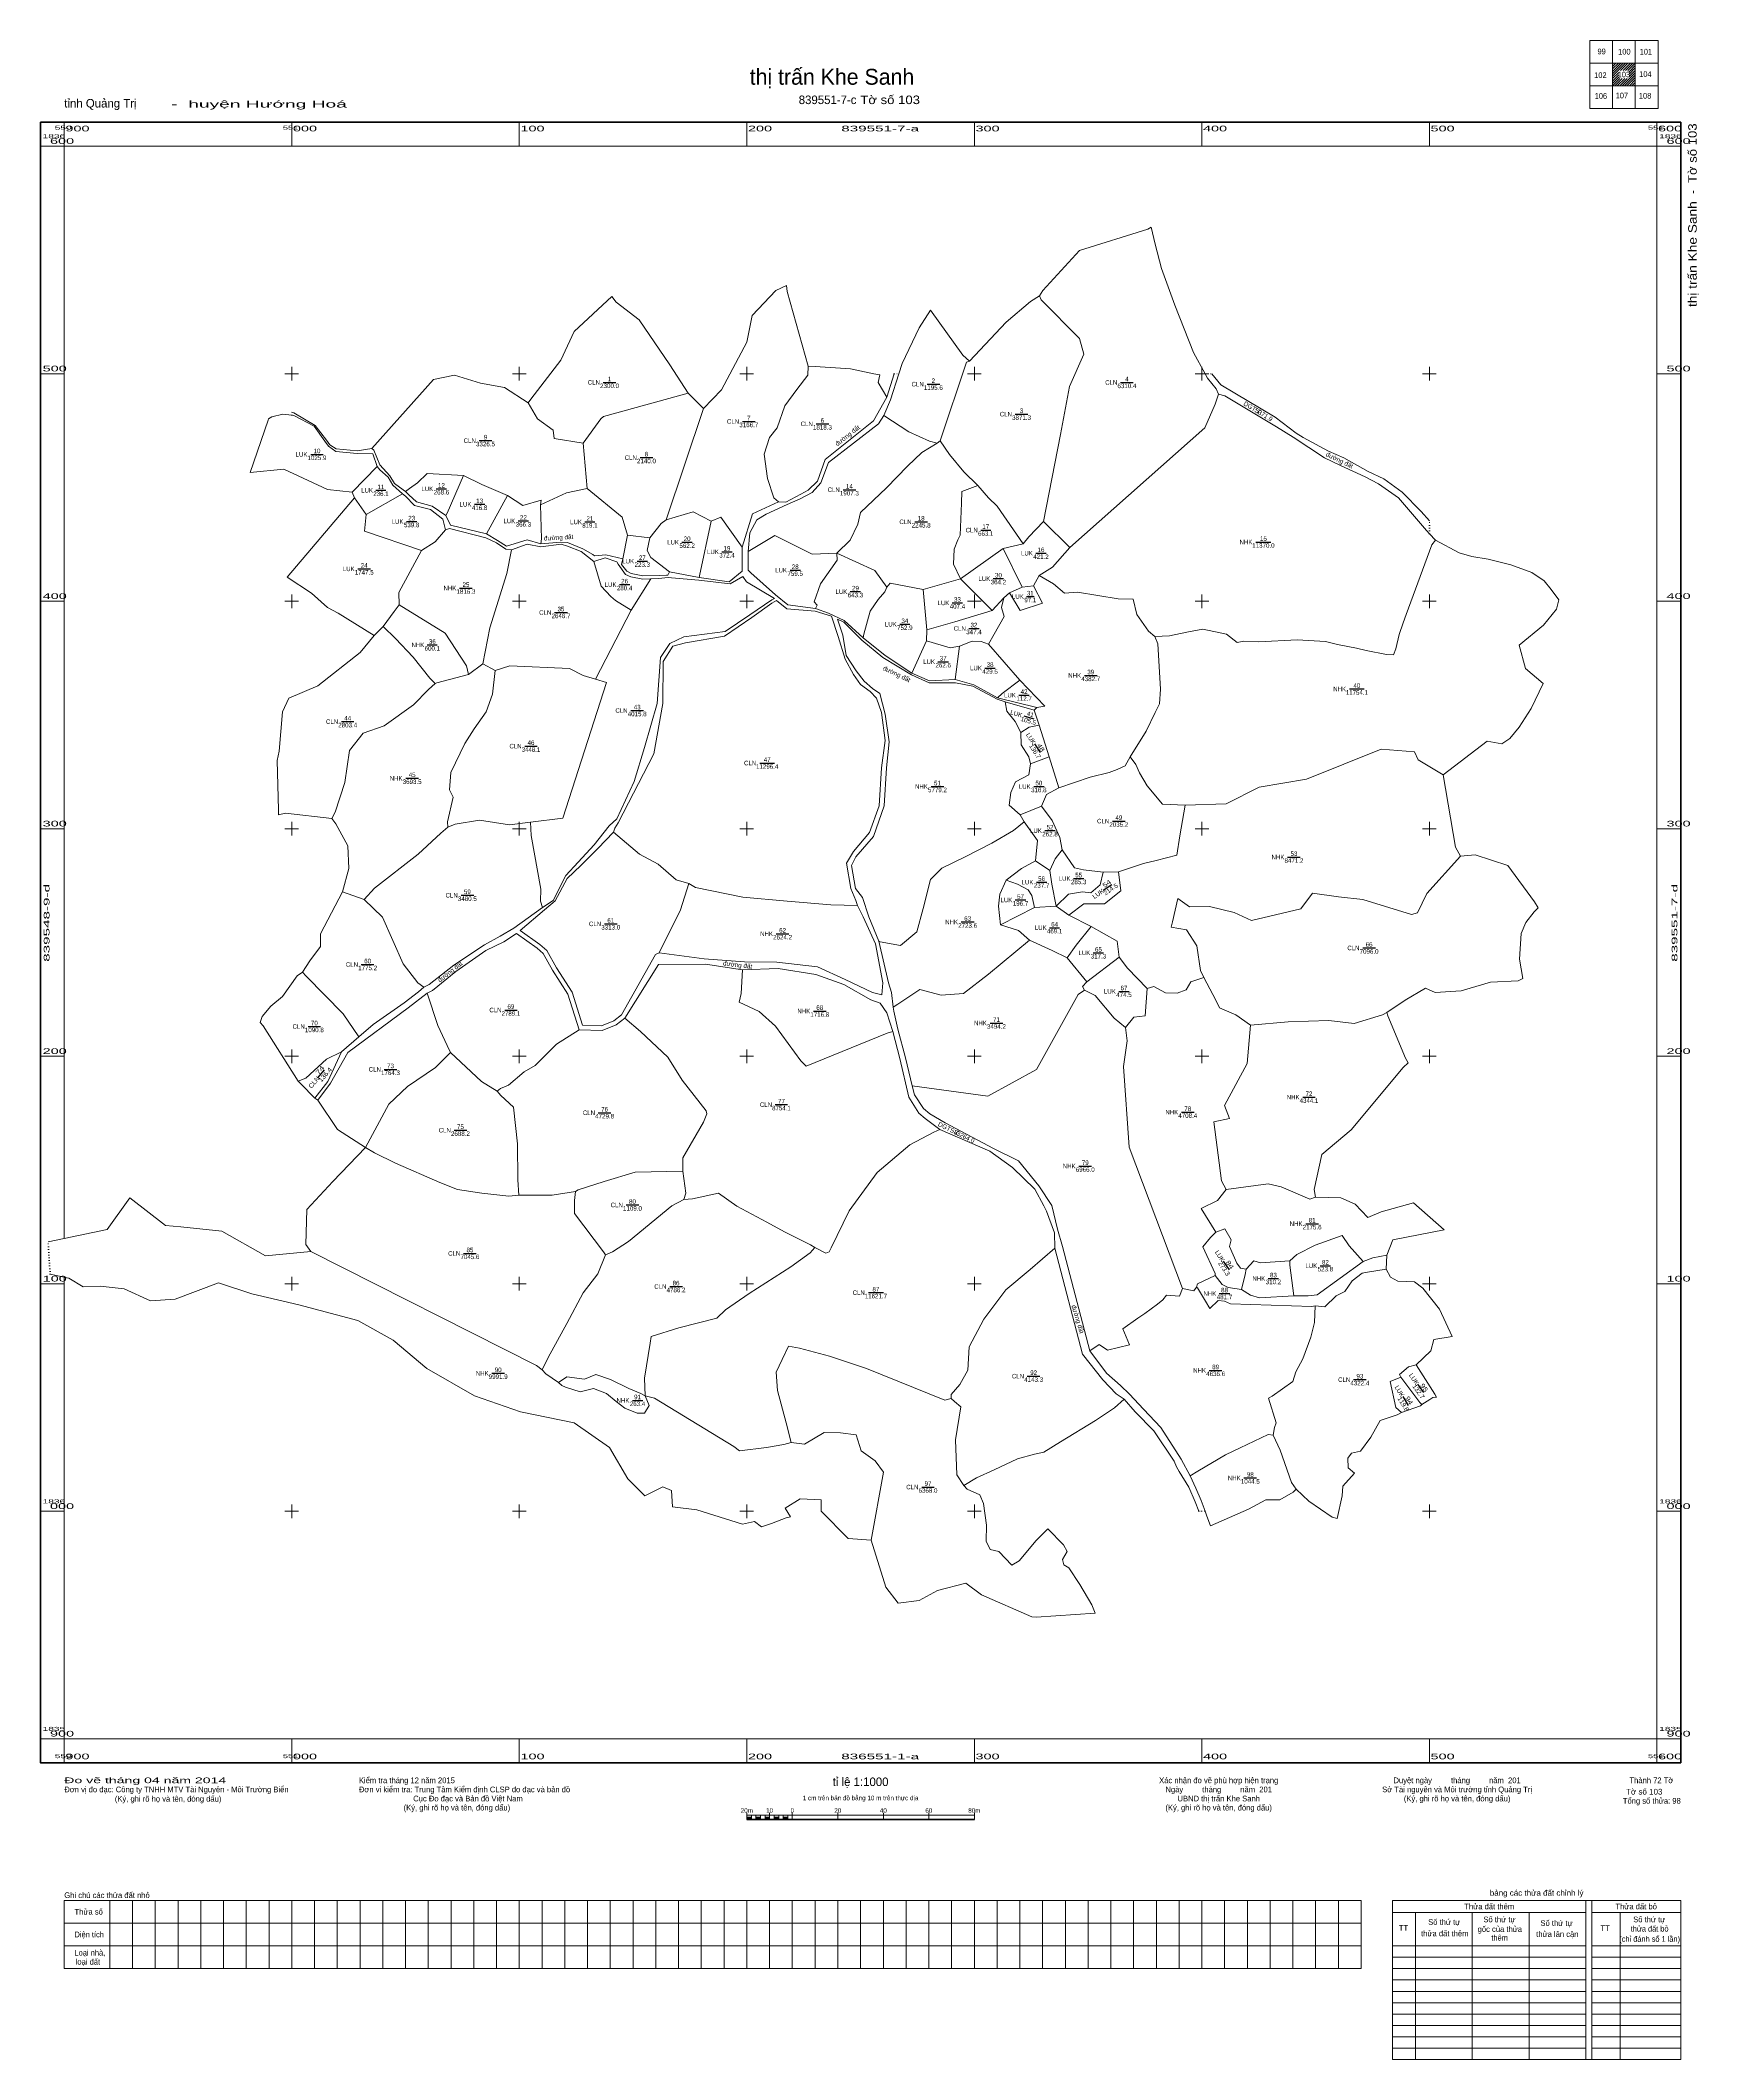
# Model space of a CAD drawing. Header units: metres. Extents: x 550890 to 551618, y 1835759 to 1836646.
import ezdxf
from ezdxf.enums import TextEntityAlignment as Align

# ---------------------------------------------------------------- set-up
doc = ezdxf.new("R2010")
doc.units = ezdxf.units.M
doc.header["$LTSCALE"] = 0.8
doc.linetypes.add('DOTTED', pattern=[1.5, 0.3, -1.2])
for name, color, linetype, lineweight in [('10', 7, 'Continuous', 13), ('13', 7, 'Continuous', 25), ('23', 7, 'Continuous', 13), ('24', 7, 'DOTTED', 13), ('63', 7, 'Continuous', 13)]:
    doc.layers.add(name, color=color, linetype=linetype, lineweight=lineweight)
doc.layers.add('28', color=7, linetype='Continuous')

msp = doc.modelspace()

# ---------------------------------------------------------------- hatches: boundary and pattern name
at = {"layer": '23'}
for points in [[(551200, 1835864.5), (551200, 1835865.5), (551202, 1835865.5), (551202, 1835864.5)], [(551204, 1835864.5), (551204, 1835865.5), (551206, 1835865.5), (551206, 1835864.5)], [(551208, 1835864.5), (551208, 1835865.5), (551210, 1835865.5), (551210, 1835864.5)], [(551212, 1835864.5), (551212, 1835865.5), (551214, 1835865.5), (551214, 1835864.5)], [(551216, 1835864.5), (551216, 1835865.5), (551218, 1835865.5), (551218, 1835864.5)]]:
    msp.add_hatch(color=256, dxfattribs=at).paths.add_polyline_path(points)

# ---------------------------------------------------------------- linework, layer by layer
at = {"layer": '10'}
for p, q in [((551062.23, 1836497.46), (551035.22, 1836467.12)), ((551174.22, 1836491.51), (551181.03, 1836484.73)), ((551164.53, 1836435.78), (551181.03, 1836484.73)), ((551128.02, 1836469.45), (551129.83, 1836449.52)), ((551283.59, 1836469.4), (551280.32, 1836470.29)), ((551285.04, 1836470.49), (551283.59, 1836469.4)), ((551026.51, 1836447.86), (551037.53, 1836459.18)), ((551027.55, 1836445.38), (550997.99, 1836410.58)), ((551094.74, 1836446.52), (551085.6, 1836429.64)), ((551330.46, 1836435.04), (551341.9, 1836423.57)), ((551293.87, 1836409.87), (551312.71, 1836423.13)), ((551157.79, 1836409.86), (551149.19, 1836396.12)), ((551277.58, 1836405.12), (551293.87, 1836409.87)), ((551293.87, 1836409.87), (551307.81, 1836395.98)), ((551321, 1836406.21), (551315.44, 1836403.72)), ((551277.58, 1836405.12), (551279.17, 1836387.48)), ((551315.44, 1836403.72), (551312.98, 1836401.49)), ((551040.19, 1836388.84), (551036.25, 1836384.94)), ((551149.19, 1836396.12), (551133.54, 1836365.73)), ((551272.51, 1836368.36), (551279.01, 1836382.65)), ((551279.17, 1836387.48), (551279.01, 1836382.65)), ((551291.5, 1836365.6), (551293.42, 1836380.21)), ((551306.16, 1836381.14), (551320.03, 1836365.27)), ((551083.95, 1836372.48), (551077.68, 1836367.85)), ((551083.95, 1836372.48), (551089.4, 1836369.56)), ((551326.36, 1836352.07), (551328.43, 1836345.54)), ((551328.43, 1836345.54), (551332.87, 1836331.56)), ((551324.62, 1836328.6), (551332.87, 1836331.56)), ((551332.87, 1836331.56), (551337.17, 1836318.01)), ((551320.2, 1836306.08), (551329.51, 1836309.91)), ((551321.88, 1836302.99), (551320.2, 1836306.08)), ((551326.87, 1836285.93), (551333.25, 1836281.63)), ((551356.69, 1836280.93), (551363.35, 1836281.04)), ((551031.76, 1836268.9), (551022.29, 1836272.26)), ((551326.37, 1836265.4), (551311.51, 1836257.82)), ((551335.9, 1836265.96), (551326.37, 1836265.4)), ((551341.5, 1836262.03), (551335.9, 1836265.96)), ((551351.31, 1836256.98), (551341.5, 1836262.03)), ((551340.8, 1836243.28), (551349.49, 1836232.7)), ((551349.49, 1836232.7), (551363.64, 1836243.52)), ((551349.49, 1836232.7), (551347.51, 1836230.64)), ((551348.4, 1836229.07), (551347.51, 1836230.64)), ((551480.95, 1836106.37), (551481.35, 1836112.62)), ((551398.14, 1836098.18), (551397.6, 1836098.53)), ((551500.69, 1836070.48), (551494.17, 1836064.31))]:
    msp.add_line(p, q, dxfattribs=at)
for points in [[(551377.69, 1836564.39), (551376.23, 1836563.52), (551346.28, 1836554.13), (551330.12, 1836536.5), (551328.7, 1836534.29)], [(551140.64, 1836533.96), (551124.07, 1836518.62), (551118.26, 1836505.92), (551105.13, 1836488.84), (551103.92, 1836487.24)], [(551174.22, 1836491.51), (551166.14, 1836503.89), (551152.61, 1836523.74), (551142.54, 1836531.37), (551140.64, 1836533.96)], [(551181.03, 1836484.73), (551188.94, 1836492.86), (551200.07, 1836513.81), (551202.38, 1836525.58), (551212.76, 1836536.55), (551217.38, 1836538.77)], [(551217.38, 1836538.77), (551217.72, 1836536.1), (551226.91, 1836503.31)], [(551328.7, 1836534.29), (551324.69, 1836531.73), (551313.98, 1836522.69), (551297.89, 1836505.57)], [(551328.7, 1836534.29), (551329.41, 1836532.46), (551346.29, 1836515.44), (551348.07, 1836508.52), (551341.81, 1836494.43), (551337.94, 1836473.25), (551330.46, 1836435.04)], [(551297.89, 1836505.57), (551295.01, 1836508.17), (551280.8, 1836527.9)], [(551297.89, 1836505.57), (551296.54, 1836505.03), (551285.04, 1836470.49)], [(551103.92, 1836487.24), (551093.49, 1836493.92), (551082.91, 1836495.8), (551071.47, 1836499.39), (551062.23, 1836497.46)], [(551213.94, 1836443.63), (551211.84, 1836445.48), (551209.11, 1836453.95), (551207.6, 1836464.65), (551210.03, 1836472), (551213.34, 1836476.18), (551216.69, 1836485.82), (551221.98, 1836493.04), (551226.88, 1836499.3), (551226.91, 1836503.31)], [(551226.91, 1836503.31), (551230.09, 1836503.19), (551245.53, 1836502.18), (551255.88, 1836499.88), (551258.48, 1836499.53), (551257.76, 1836496.12), (551261.6, 1836489.74)], [(551103.92, 1836487.24), (551108.02, 1836480.15), (551114.82, 1836475.12), (551115.33, 1836471.54), (551128.02, 1836469.45)], [(551174.22, 1836491.51), (551136.95, 1836481.19), (551135.85, 1836480.2), (551128.02, 1836469.45)], [(551407.32, 1836491.04), (551405.8, 1836486.58), (551401.26, 1836476.28), (551341.9, 1836423.57)], [(550981.66, 1836456.55), (550989.66, 1836479.58), (550989.79, 1836480.22)], [(551260.22, 1836481.64), (551271.18, 1836474.44), (551280.32, 1836470.29)], [(551283.59, 1836469.4), (551276.93, 1836465.31), (551270.59, 1836459.35)], [(551301.5, 1836450.86), (551295.45, 1836456.94), (551289.01, 1836464.53), (551285.04, 1836470.49)], [(551026.51, 1836447.86), (551015.71, 1836449.17), (550996.49, 1836458.11), (550981.66, 1836456.55)], [(551075.44, 1836455.29), (551059.57, 1836456.1), (551055.2, 1836451.99), (551051.71, 1836449.6), (551049.98, 1836448.2)], [(551075.44, 1836455.29), (551068.26, 1836438.75), (551067.71, 1836437.69)], [(551075.44, 1836455.29), (551083.59, 1836451.25), (551094.74, 1836446.52)], [(551239.56, 1836421.12), (551245.48, 1836426.8), (551248.86, 1836433.9), (551249.99, 1836439.06), (551261.43, 1836449.87), (551270.59, 1836459.35)], [(551293.87, 1836409.87), (551290.9, 1836416.29), (551291.1, 1836422.82), (551292.7, 1836426.94), (551293.82, 1836428.99), (551294.31, 1836443.14), (551294.44, 1836448.27), (551301.5, 1836450.86)], [(551301.5, 1836450.86), (551306.26, 1836445.42), (551309.97, 1836441.77), (551321.46, 1836425.21)], [(551048.7, 1836447.13), (551032.66, 1836438.18), (551027.55, 1836445.38), (551026.51, 1836447.86)], [(551094.74, 1836446.52), (551101.57, 1836442.03), (551109.65, 1836444.48), (551109.25, 1836442.33)], [(551109.25, 1836442.33), (551120.74, 1836447.6), (551129.83, 1836449.52)], [(551109.25, 1836442.33), (551109.69, 1836427.36), (551109.46, 1836425.19)], [(551129.83, 1836449.52), (551145.14, 1836436.92), (551147.59, 1836429.04)], [(551032.66, 1836438.18), (551031.89, 1836430.73), (551057.02, 1836422.27)], [(551157.44, 1836427.85), (551162.32, 1836434.13), (551164.53, 1836435.78)], [(551164.53, 1836435.78), (551176.45, 1836439.34), (551184.29, 1836435.23)], [(551184.29, 1836435.23), (551179.14, 1836411.16), (551179.11, 1836410.43)], [(551184.29, 1836435.23), (551188.57, 1836436.95), (551197.92, 1836423.69)], [(551330.46, 1836435.04), (551323.91, 1836428.29), (551321.46, 1836425.21)], [(551057.02, 1836422.27), (551063.07, 1836426.15), (551067.61, 1836431.39)], [(551145.46, 1836418.62), (551147.59, 1836429.04), (551157.44, 1836427.85)], [(551157.44, 1836427.85), (551156.24, 1836422.23), (551157.8, 1836419.2), (551166.07, 1836412.85)], [(551200.62, 1836421.9), (551212.26, 1836428.95), (551228.76, 1836420.75), (551239.56, 1836421.12)], [(551321, 1836406.21), (551312.71, 1836423.13), (551321.46, 1836425.21)], [(551502.69, 1836426.87), (551501.05, 1836424.78), (551489.73, 1836394.14), (551488.49, 1836390.48), (551486.7, 1836385.35), (551485.32, 1836379.01), (551484.19, 1836376.45), (551481.13, 1836376.58), (551472.29, 1836378.37), (551467.95, 1836379.43), (551459.56, 1836381.01), (551454.37, 1836382.29), (551441.85, 1836383.04), (551425.06, 1836382.09), (551418.4, 1836382.48), (551415.55, 1836381.86), (551410.85, 1836385.47), (551400.45, 1836387.78), (551393.37, 1836386.43), (551385.75, 1836384.77), (551379.34, 1836384.5)], [(551057.02, 1836422.27), (551046.98, 1836403.78), (551047.17, 1836398.48)], [(551096.52, 1836422.61), (551094.47, 1836412.13), (551087.07, 1836388.3), (551083.95, 1836372.48)], [(551149.19, 1836396.12), (551142.32, 1836400.31), (551140.29, 1836402.04), (551136.03, 1836406.67), (551132.7, 1836417.47)], [(551239.56, 1836421.12), (551239.68, 1836417.99), (551232.35, 1836407.7), (551229.53, 1836399.68), (551230.94, 1836398.29), (551230.17, 1836396.8)], [(551261.61, 1836406.19), (551256.28, 1836413.52), (551239.56, 1836421.12)], [(551341.9, 1836423.57), (551334.37, 1836414.93), (551328.46, 1836411.25)], [(551036.25, 1836384.94), (551020.39, 1836394.69), (551015.71, 1836397.22), (551008.64, 1836403.55), (550997.99, 1836410.58)], [(551251.17, 1836383.97), (551251.39, 1836385.51), (551254.26, 1836395.68), (551257.71, 1836400.7), (551260.7, 1836404.13), (551261.61, 1836406.19)], [(551261.61, 1836406.19), (551263.07, 1836407.96), (551277.58, 1836405.12)], [(551325.98, 1836406.73), (551329.99, 1836399.08), (551320.17, 1836395.89), (551315.44, 1836403.72)], [(551328.46, 1836411.25), (551325.98, 1836406.73), (551321, 1836406.21)], [(551328.46, 1836411.25), (551334.85, 1836407.71), (551339.63, 1836403.6), (551345.34, 1836404.03), (551363.15, 1836400.99), (551369.76, 1836400.83), (551371.49, 1836394.16), (551376.57, 1836386.85), (551379.34, 1836384.5)], [(551047.17, 1836398.48), (551044.96, 1836395.52), (551040.19, 1836388.84)], [(551077.68, 1836367.85), (551076.75, 1836371.64), (551067.36, 1836385.92), (551047.17, 1836398.48)], [(551306.16, 1836381.14), (551308.77, 1836385.46), (551313.06, 1836393.33), (551311.9, 1836397.17), (551312.98, 1836401.49), (551307.81, 1836395.98)], [(551550.04, 1836363.83), (551542.19, 1836370.42), (551539.48, 1836380.65), (551550.18, 1836389.44), (551555.93, 1836396.5), (551556.96, 1836400.55)], [(551063.09, 1836363.83), (551060.7, 1836366.14), (551053.36, 1836375.47), (551045.52, 1836383.65), (551040.19, 1836388.84)], [(551307.81, 1836395.98), (551291.42, 1836390.99), (551279.17, 1836387.48)], [(550998.74, 1836357.42), (551011.48, 1836362.79), (551030.07, 1836377.43), (551036.25, 1836384.94)], [(551279.01, 1836382.65), (551289.37, 1836379.5), (551293.42, 1836380.21)], [(551293.42, 1836380.21), (551299.11, 1836382.38), (551303.04, 1836382.25), (551306.16, 1836381.14)], [(551368.44, 1836331.54), (551375.45, 1836342.9), (551379.51, 1836351.1), (551381.34, 1836354.87), (551381.84, 1836361.29), (551380.61, 1836381.21), (551379.34, 1836384.5)], [(551089.4, 1836369.56), (551095.88, 1836371.64), (551122.04, 1836370.46), (551128.06, 1836367.33), (551133.54, 1836365.73)], [(551017.65, 1836304.55), (551019, 1836307.32), (551023.29, 1836320.34), (551025.41, 1836334.39), (551031.36, 1836341.98), (551040.66, 1836345.18), (551053.51, 1836354.52), (551060.08, 1836361.19), (551063.09, 1836363.83)], [(551063.09, 1836363.83), (551063.72, 1836364.15), (551077.68, 1836367.85)], [(551089.4, 1836369.56), (551088.26, 1836359.22), (551085.42, 1836351.4), (551080.16, 1836343.97), (551076.03, 1836337.53), (551069.96, 1836324.79), (551069.34, 1836317.09), (551070.94, 1836313.94), (551068.45, 1836302.98), (551068.53, 1836300.68)], [(551104.85, 1836302.82), (551119.18, 1836304.68), (551138.33, 1836364.33), (551133.54, 1836365.73)], [(551310.21, 1836357.48), (551312.27, 1836359.4), (551320.03, 1836365.27)], [(551327.42, 1836353.31), (551331.05, 1836353.88), (551320.03, 1836365.27)], [(551550.04, 1836363.83), (551544.78, 1836352.8), (551539.47, 1836344.57), (551535.29, 1836339.62)], [(550994.21, 1836306.18), (550994.11, 1836308.34), (550993.51, 1836329.99), (550994.46, 1836334.15), (550995.91, 1836351.41), (550998.74, 1836357.42)], [(551320.4, 1836342.32), (551318.01, 1836347.11), (551314.25, 1836351.72), (551313.62, 1836355.82)], [(551320.4, 1836342.32), (551324.11, 1836344.68), (551328.43, 1836345.54)], [(551324.62, 1836328.6), (551323.98, 1836331.56), (551320.57, 1836336.86), (551320.4, 1836342.32)], [(551505.99, 1836323.71), (551525.36, 1836338.47), (551531.88, 1836337.31), (551535.29, 1836339.62)], [(551320.2, 1836306.08), (551315.36, 1836310.38), (551316.05, 1836315.93), (551318.09, 1836320.63), (551323.9, 1836323.71), (551324.62, 1836328.6)], [(551368.44, 1836331.54), (551366.31, 1836327.66), (551362.71, 1836326), (551359.29, 1836324.75), (551350.97, 1836322.74), (551337.17, 1836318.01)], [(551392.69, 1836310.31), (551382.77, 1836310.85), (551375.99, 1836318.92), (551372.55, 1836324.58), (551371.05, 1836328.18), (551368.44, 1836331.54)], [(551505.99, 1836323.71), (551495.11, 1836330.35), (551493.45, 1836333.83), (551478.81, 1836335.04), (551446.01, 1836321.78), (551425.23, 1836318.26), (551410.67, 1836310.96), (551392.69, 1836310.31)], [(551337.17, 1836318.01), (551331.75, 1836315.1), (551329.51, 1836309.91)], [(551513.63, 1836287.91), (551511.53, 1836291.91), (551505.99, 1836323.71)], [(551329.51, 1836309.91), (551334.21, 1836303.64), (551337.54, 1836296.12), (551338.61, 1836290.74)], [(551363.35, 1836281.04), (551374.38, 1836284.7), (551379.87, 1836286), (551389.01, 1836288.36), (551390.38, 1836296.87), (551392.69, 1836310.31)], [(551017.65, 1836304.55), (550997.29, 1836306.82), (550994.21, 1836306.18)], [(551017.65, 1836304.55), (551019.33, 1836302.21), (551024.57, 1836292.5), (551025.09, 1836282.52), (551022.29, 1836272.26)], [(551031.76, 1836268.9), (551036.35, 1836273.86), (551055.53, 1836288.85), (551065.55, 1836298.12), (551068.53, 1836300.68)], [(551068.53, 1836300.68), (551071.86, 1836302.01), (551082.55, 1836303.77), (551095.74, 1836301.71), (551104.85, 1836302.82)], [(551110.18, 1836265.32), (551109.26, 1836268.15), (551109.48, 1836273.46), (551105.25, 1836297.03), (551104.85, 1836302.82)], [(551267.54, 1836248.69), (551274.77, 1836254.68), (551277.51, 1836264.92), (551280.75, 1836277.65), (551285.74, 1836282.64), (551295.99, 1836287.71), (551307.63, 1836293.7), (551317.22, 1836299.2), (551321.88, 1836302.99)], [(551326.87, 1836285.93), (551327.77, 1836294.86), (551321.88, 1836302.99)], [(551174.46, 1836275.91), (551168.99, 1836277.59), (551161.1, 1836284.5), (551152.84, 1836288.78), (551141.37, 1836298.52)], [(551314.04, 1836277.46), (551320.76, 1836282.51), (551326.87, 1836285.93)], [(551333.25, 1836281.63), (551335.52, 1836286.84), (551338.61, 1836290.74)], [(551338.61, 1836290.74), (551344, 1836282.81), (551347.92, 1836281.89), (551356.69, 1836280.93)], [(551513.63, 1836287.91), (551498.84, 1836271.58), (551494.81, 1836263.08), (551492.19, 1836262.25), (551470.82, 1836268.9), (551460.11, 1836270.11), (551448.62, 1836271.66), (551443.56, 1836264.86), (551421.88, 1836259.69), (551414.19, 1836263.22), (551403.36, 1836265.83), (551394.61, 1836265.63), (551389.37, 1836269.38), (551387.1, 1836259.08), (551386.45, 1836256.72), (551393.28, 1836255.63), (551397.82, 1836248.48), (551399.46, 1836237.73), (551400.91, 1836234.62)], [(551547.83, 1836265.28), (551546.27, 1836267.81), (551534.46, 1836283.77), (551520.13, 1836288.52), (551513.63, 1836287.91)], [(551174.46, 1836275.91), (551170.88, 1836264.34), (551161.44, 1836245.46)], [(551248.66, 1836266.26), (551236.91, 1836266.57), (551217.77, 1836268.16), (551198.22, 1836269.86), (551177.44, 1836274.15), (551174.46, 1836275.91)], [(551311.51, 1836257.82), (551310.67, 1836265.96), (551311.23, 1836271.29), (551314.04, 1836277.46)], [(551326.37, 1836265.4), (551325.22, 1836270.62), (551323.71, 1836273.18), (551318.98, 1836275.64), (551314.04, 1836277.46)], [(551333.25, 1836281.63), (551334.04, 1836275.64), (551335.9, 1836265.96)], [(551356.69, 1836280.93), (551355.37, 1836275.32), (551351.25, 1836271.76), (551347.6, 1836272.23), (551341.34, 1836271.2), (551335.9, 1836265.96)], [(551341.5, 1836262.03), (551348.07, 1836266.98), (551357.14, 1836266.98), (551364.44, 1836272.7), (551363.35, 1836281.04)], [(551022.29, 1836272.26), (551012.57, 1836253.8), (551012.63, 1836248.21), (551007.88, 1836241.98), (551004.74, 1836236.93)], [(551057.97, 1836230.38), (551055.4, 1836232.28), (551048.91, 1836240.64), (551039.88, 1836261.08), (551031.76, 1836268.9)], [(551541.03, 1836234.13), (551539.54, 1836242.7), (551540.38, 1836253.89), (551542.33, 1836258.78), (551546.08, 1836263.51), (551547.83, 1836265.28)], [(551311.51, 1836257.82), (551319.36, 1836255.3), (551324.25, 1836250.97)], [(551340.8, 1836243.28), (551344.74, 1836248.9), (551351.31, 1836256.98)], [(551363.64, 1836243.52), (551362.8, 1836250.53), (551351.31, 1836256.98)], [(551257.99, 1836250.64), (551258.57, 1836250.24), (551267.54, 1836248.69)], [(551275.98, 1836229.28), (551285.36, 1836226.89), (551295.26, 1836227.58), (551306.17, 1836236.11), (551324.25, 1836250.97)], [(551324.25, 1836250.97), (551334.14, 1836246.53), (551340.8, 1836243.28)], [(551264.16, 1836210.84), (551261.72, 1836210.1), (551226.15, 1836195.59), (551223.72, 1836197.95), (551212.56, 1836213.24), (551205.43, 1836219.66), (551196.7, 1836223.82), (551197.56, 1836227.54), (551198.14, 1836238.04)], [(551375.97, 1836229.77), (551367.29, 1836238.75), (551363.64, 1836243.52)], [(551004.74, 1836236.93), (551002.35, 1836235.36), (550995.96, 1836226.28), (550990.81, 1836222), (550986.96, 1836217.45), (550986.06, 1836214.78)], [(551029.54, 1836208.6), (551022.53, 1836218.64), (551006.3, 1836235.21), (551004.74, 1836236.93)], [(551275.98, 1836229.28), (551266.32, 1836222.95), (551264.31, 1836221.54)], [(551348.4, 1836229.07), (551345.7, 1836227.1), (551327.36, 1836194.12), (551305.96, 1836182.49), (551272.68, 1836187.06)], [(551348.4, 1836229.07), (551353.14, 1836226.64), (551361.51, 1836216.79), (551366.44, 1836212.6)], [(551366.44, 1836212.6), (551370.09, 1836217.14), (551375.13, 1836217.7), (551375.97, 1836229.77)], [(551375.97, 1836229.77), (551378.93, 1836230.61), (551384.04, 1836227.93), (551389.08, 1836227.75), (551393.04, 1836229.21), (551395.1, 1836232.74), (551400.91, 1836234.62)], [(551400.91, 1836234.62), (551406.16, 1836224.72), (551407.72, 1836221.34), (551414.93, 1836218.22), (551421.38, 1836213.61)], [(551481.28, 1836219.26), (551489.3, 1836224.6), (551498.3, 1836229.94), (551502.52, 1836228.07), (551513.95, 1836228.69), (551526.92, 1836232.6), (551539.08, 1836233.14), (551541.03, 1836234.13)], [(551069.81, 1836201.71), (551068.31, 1836204.7), (551064.13, 1836213.53), (551059.43, 1836227.7)], [(550986.06, 1836214.78), (550987.41, 1836213.41), (551002.87, 1836189)], [(551090.31, 1836184.61), (551091.8, 1836185.89), (551095.23, 1836187.27), (551102.15, 1836193.14), (551106.92, 1836196), (551116.37, 1836205.33), (551126.27, 1836211.64)], [(551146.43, 1836216.79), (551153.33, 1836210.88), (551165.23, 1836199.58), (551171.54, 1836189.51), (551182.15, 1836176.07), (551182.36, 1836174.73), (551180.91, 1836171.04), (551171.89, 1836155.29), (551171.93, 1836149.47)], [(551391.47, 1836097.86), (551368.09, 1836160.08), (551365.61, 1836195.49), (551367.24, 1836206.83), (551366.44, 1836212.6)], [(551421.38, 1836213.61), (551419.9, 1836196.77), (551409.92, 1836178.35), (551412.08, 1836172.59), (551405.29, 1836171.14), (551408.67, 1836145.24), (551410.7, 1836141.42)], [(551421.38, 1836213.61), (551438, 1836215.11), (551455.82, 1836215.69), (551466.98, 1836214.39), (551479.37, 1836218.25), (551481.28, 1836219.26)], [(551481.28, 1836219.26), (551481.77, 1836217.79), (551489.56, 1836199.22), (551490.68, 1836197.18)], [(551002.87, 1836189), (551006.22, 1836190.38), (551015.3, 1836198.69), (551021.79, 1836201.89)], [(551069.81, 1836201.71), (551063.11, 1836195.04), (551050.91, 1836186.68), (551042.59, 1836178.91), (551032.44, 1836159.93)], [(551069.81, 1836201.71), (551083.36, 1836188.87), (551090.31, 1836184.61)], [(551490.68, 1836197.18), (551488.41, 1836195.09), (551465.63, 1836167.69), (551452.71, 1836156.84), (551449.43, 1836141.41), (551449.94, 1836138.05)], [(551010.06, 1836181.59), (551003.94, 1836187.93), (551002.87, 1836189)], [(551099.77, 1836138.89), (551099.42, 1836145.64), (551099.18, 1836161.55), (551097.4, 1836177.61), (551091.88, 1836182.74), (551090.31, 1836184.61)], [(551011.38, 1836180.71), (551020.09, 1836167.88), (551032.44, 1836159.93)], [(551284.84, 1836167.82), (551282.25, 1836166.59), (551271.6, 1836161.06), (551257.23, 1836148.92), (551244.94, 1836132.06), (551237.1, 1836115.73), (551236.25, 1836113.99), (551234.7, 1836113.42), (551229.85, 1836115.98)], [(551032.44, 1836159.93), (551017.97, 1836144.97), (551006.65, 1836132.71), (551006.11, 1836117.26), (551008.41, 1836114.12)], [(551032.44, 1836159.93), (551036.33, 1836157.58), (551045.58, 1836153.07), (551065.13, 1836144.44), (551072.81, 1836141.42), (551083.55, 1836139.8), (551095.42, 1836138.49), (551099.77, 1836138.89)], [(551124.74, 1836140.61), (551125.83, 1836141.29), (551137.34, 1836144.88), (551150.95, 1836149), (551171.93, 1836149.47)], [(551172.31, 1836137.02), (551173.13, 1836139.86), (551171.93, 1836149.47)], [(551124.74, 1836140.61), (551114.47, 1836138.97), (551099.77, 1836138.89)], [(551137.84, 1836112.77), (551137, 1836114.05), (551124.19, 1836130.92), (551124.19, 1836136.54), (551124.74, 1836140.61)], [(551410.7, 1836141.42), (551406.88, 1836136.62), (551399.76, 1836133.06), (551406.18, 1836122.67)], [(551449.94, 1836138.05), (551447.45, 1836137.12), (551434.92, 1836142.62), (551429.18, 1836143.95), (551410.7, 1836141.42)], [(551008.41, 1836114.12), (550988.41, 1836112.25), (550969.21, 1836123.06), (550951.23, 1836125.01), (550944.51, 1836125.67), (550928.84, 1836137.76), (550918.85, 1836123.86), (550900, 1836119.96), (550892.86, 1836118.48)], [(551137.84, 1836112.77), (551141.02, 1836114.04), (551147.98, 1836118.56), (551167.03, 1836134.26), (551172.31, 1836137.02)], [(551229.85, 1836115.98), (551228.02, 1836117.14), (551216.54, 1836122.79), (551208.78, 1836127.13), (551195.67, 1836134.04), (551187.48, 1836139.78), (551176.16, 1836137.38), (551172.31, 1836137.02)], [(551506.45, 1836123.65), (551493.08, 1836135.63), (551478.81, 1836131.57), (551472.9, 1836129.17), (551467.44, 1836134.94), (551461.12, 1836137.81), (551449.94, 1836138.05)], [(551406.18, 1836122.67), (551403.86, 1836120.4), (551400.4, 1836116.18), (551405.79, 1836104.57), (551405.89, 1836103.61)], [(551406.18, 1836122.67), (551410.06, 1836124.21), (551412.92, 1836119.38), (551412.16, 1836116.32), (551415.44, 1836109.03), (551417.03, 1836106.83), (551419.54, 1836106.4)], [(551481.35, 1836112.62), (551483.9, 1836119.37), (551506.45, 1836123.65)], [(551109.99, 1836062.18), (551107.52, 1836064.05), (551008.41, 1836114.12)], [(551229.85, 1836115.98), (551227.83, 1836113.64), (551219.33, 1836107.5), (551200.97, 1836095.74), (551190.66, 1836088.58), (551186.79, 1836084.84), (551170.15, 1836080.64), (551157.91, 1836076.86), (551157.55, 1836073.93), (551155.06, 1836058.58), (551155.39, 1836050.74)], [(551335.34, 1836115.72), (551324.59, 1836106.33), (551313.86, 1836097.29), (551304.15, 1836084.43), (551297.71, 1836072.22), (551297.17, 1836062.1), (551293.66, 1836055.68), (551289.8, 1836051.39), (551289.87, 1836049.55)], [(551438.72, 1836110.12), (551441.74, 1836112.84), (551449.75, 1836117.03), (551461.66, 1836121.21), (551464.77, 1836116.7), (551470.9, 1836109.73)], [(551109.99, 1836062.18), (551112.62, 1836067.64), (551120.87, 1836082.54), (551128.09, 1836096.06), (551134.52, 1836104.34), (551137.84, 1836112.77)], [(551419.54, 1836106.4), (551419.04, 1836104.02), (551417.38, 1836097.48)], [(551419.54, 1836106.4), (551422.88, 1836110.02), (551425.84, 1836109.16), (551438.72, 1836110.12)], [(551438.72, 1836110.12), (551438.69, 1836108.17), (551440.46, 1836094.67)], [(551470.9, 1836109.73), (551450.65, 1836095.16), (551446.68, 1836094.63), (551440.46, 1836094.67)], [(551449.84, 1836090.35), (551454.09, 1836089.91), (551459.03, 1836094.65), (551462.8, 1836096.64), (551466.06, 1836101.25), (551470.51, 1836104.72), (551472.85, 1836105.16), (551480.95, 1836106.37)], [(551470.9, 1836109.73), (551475.19, 1836111.33), (551481.35, 1836112.62)], [(551500.69, 1836070.48), (551502, 1836075.54), (551510.05, 1836076.77), (551504.43, 1836088.8), (551497.19, 1836098.08), (551493.4, 1836100.9), (551486.15, 1836101.19), (551482.84, 1836102.89), (551480.95, 1836106.37)], [(551254.67, 1835987.25), (551244.56, 1835988.1), (551232.69, 1836000.06), (551232.65, 1836005.1), (551223.48, 1836005.41), (551216.87, 1836001.4), (551219.25, 1835997.62), (551217.22, 1835997.19), (551210.91, 1835994.68), (551206.51, 1835993.17), (551203.34, 1835995.52), (551198.17, 1835994.29), (551177.99, 1836000.62), (551167.31, 1836001.99), (551166.84, 1836009.08), (551163.07, 1836010.76), (551155.1, 1836006.75), (551147.69, 1836014.22), (551139.57, 1836028.05), (551124.13, 1836038.89), (551100.57, 1836043.77), (551080.26, 1836050.82), (551059.41, 1836062.75), (551044.51, 1836075.22), (551029.08, 1836083.89), (551003.1, 1836090.79), (550982.47, 1836095.62), (550967.77, 1836100.45), (550948.68, 1836093.2), (550937.93, 1836092.54), (550926.3, 1836097.81), (550915.77, 1836098.91), (550908.31, 1836098.69), (550901.95, 1836102.43), (550893.82, 1836104.23)], [(551391.47, 1836097.86), (551390.24, 1836094.54), (551384.42, 1836095.01), (551382.92, 1836092.89), (551380.49, 1836091.1), (551374.88, 1836086.91), (551371.89, 1836084.85), (551365.3, 1836080.24), (551368.25, 1836073.17), (551358.57, 1836070.78), (551354.81, 1836073.24), (551350.82, 1836070.56)], [(551397.6, 1836098.53), (551396.51, 1836096.91), (551391.47, 1836097.86)], [(551405.89, 1836103.61), (551398.05, 1836099.96), (551397.6, 1836098.53)], [(551449.84, 1836090.35), (551448.36, 1836089.96), (551412.63, 1836091.22), (551410.02, 1836092.31), (551407.1, 1836092.6), (551403.5, 1836089.08), (551401.59, 1836092.3), (551398.14, 1836098.18)], [(551405.89, 1836103.61), (551408.86, 1836099.63), (551411.58, 1836098.42), (551417.38, 1836097.48)], [(551440.46, 1836094.67), (551425.34, 1836093.84), (551421.35, 1836094.98), (551417.38, 1836097.48)], [(551449.84, 1836090.35), (551449.56, 1836083.03), (551447.94, 1836076.57), (551444.43, 1836067.02), (551441.24, 1836061.27), (551439.96, 1836056.98), (551430.85, 1836050.6), (551429.23, 1836049.73), (551432.73, 1836038.94), (551431.89, 1836036.83), (551431.29, 1836033.48)], [(551219.53, 1836030.31), (551217.31, 1836038.95), (551213.44, 1836053.03), (551212.93, 1836061.12), (551215.48, 1836066.77), (551218.37, 1836072.55), (551223.08, 1836071.77), (551236.28, 1836068.16), (551252.66, 1836062.73), (551287.06, 1836048.9), (551289.87, 1836049.55)], [(551117.28, 1836056.56), (551111.73, 1836060.38), (551109.99, 1836062.18)], [(551155.39, 1836050.74), (551153.38, 1836051.82), (551148.11, 1836054), (551140.04, 1836057.94), (551133.6, 1836060.16), (551128.7, 1836058.01), (551120.89, 1836059.03), (551117.28, 1836056.56)], [(551494.17, 1836064.31), (551490.86, 1836063.44), (551486.9, 1836060.09), (551487.48, 1836058.97)], [(551503.08, 1836050.21), (551502.35, 1836051.48), (551494.17, 1836064.31)], [(551155.39, 1836050.74), (551157.13, 1836046.45), (551155.09, 1836043.15), (551151.81, 1836043.11), (551146.42, 1836045.39), (551142.64, 1836048.24), (551138.32, 1836051.72), (551132.61, 1836053.95), (551126.72, 1836052.54), (551120.24, 1836054.5), (551118.66, 1836055.25), (551117.28, 1836056.56)], [(551487.48, 1836058.97), (551482.73, 1836057.07), (551485.23, 1836045.69), (551487.77, 1836043.37)], [(551487.48, 1836058.97), (551495.87, 1836047.87), (551496.68, 1836047)], [(551155.39, 1836050.74), (551159.42, 1836049.79), (551194.29, 1836028.54), (551196.72, 1836026.63), (551208.58, 1836028.01), (551216.25, 1836029.4), (551219.53, 1836030.31)], [(551289.87, 1836049.55), (551291.3, 1836048.31), (551294, 1836045.93), (551291.74, 1836031.46), (551292.32, 1836015.96), (551295.38, 1836011.3)], [(551365.91, 1836049.26), (551361.55, 1836045.5), (551353.19, 1836039.86), (551337.83, 1836030.51), (551330.57, 1836025.98), (551326.46, 1836025.09), (551318.91, 1836023.12), (551308.76, 1836018.23), (551300.99, 1836014.75), (551295.38, 1836011.3)], [(551487.77, 1836043.37), (551485.84, 1836042.4), (551478.35, 1836039.92), (551474.28, 1836032.64), (551469.68, 1836026.46), (551465.77, 1836025.56), (551464.1, 1836023.29), (551464.37, 1836019.13), (551467.14, 1836016.71), (551461.97, 1836011.01), (551461.73, 1836006.82), (551459.51, 1835996.85)], [(551496.68, 1836047), (551496.13, 1836046.38), (551487.77, 1836043.37)], [(551503.08, 1836050.21), (551502.76, 1836050.09), (551501.47, 1836050), (551500.17, 1836049.15), (551496.68, 1836047)], [(551219.53, 1836030.31), (551225.39, 1836029.56), (551234.05, 1836034.68), (551241.23, 1836034.5), (551248.12, 1836033.57), (551250.27, 1836026.57), (551256.38, 1836022.15), (551260.09, 1836017.18), (551254.67, 1835987.25)], [(551394.8, 1836015.52), (551398.17, 1836017.64), (551410.39, 1836024.8), (551416.84, 1836027.89), (551429.13, 1836033.71), (551431.29, 1836033.48)], [(551441.39, 1836009.69), (551439.44, 1836012.61), (551434.48, 1836026.8), (551431.29, 1836033.48)], [(551353.16, 1835955.19), (551351.7, 1835958.9), (551346.31, 1835967.77), (551341.53, 1835975.21), (551339.31, 1835976.54), (551338.71, 1835978.84), (551340.83, 1835982.28), (551339.15, 1835985.3), (551332.35, 1835992.35), (551327.12, 1835987.18), (551319.69, 1835978.17), (551316.42, 1835976.33), (551310.76, 1835982.36), (551306.99, 1835983.18), (551305.24, 1835986.9), (551305.41, 1835993.96), (551303.97, 1836003.43), (551302.38, 1836007.3), (551296.85, 1836009.67), (551295.38, 1836011.3)], [(551441.39, 1836009.69), (551440.12, 1836008.47), (551434.22, 1836005.02), (551428.16, 1836005.08), (551420.44, 1836000.99), (551403.86, 1835993.63)], [(551459.51, 1835996.85), (551457.28, 1835997.41), (551447, 1836004.49), (551441.39, 1836009.69)], [(551325.26, 1835953.62), (551303.09, 1835963.32), (551296.29, 1835968.38), (551283.78, 1835965.12), (551275.75, 1835960.72), (551266.54, 1835959.6), (551261.12, 1835966.58), (551254.67, 1835987.25)], [(551325.26, 1835953.62), (551327.16, 1835953.4), (551353.16, 1835955.19)]]:
    msp.add_lwpolyline(points, dxfattribs=at)
at = {"layer": '13'}
for p, q in [((551136.88, 1836496.19), (551142.44, 1836496.19)), ((551279.2, 1836495.41), (551284.78, 1836495.41)), ((551364.3, 1836496.16), (551369.82, 1836496.16)), ((551198.06, 1836479), (551203.64, 1836479)), ((551230.45, 1836477.96), (551236.01, 1836477.96)), ((551317.96, 1836482.23), (551323.52, 1836482.23)), ((551082.35, 1836470.6), (551087.91, 1836470.6)), ((551008.32, 1836464.54), (551013.84, 1836464.54)), ((551153.1, 1836463.14), (551158.66, 1836463.14)), ((551036.99, 1836448.75), (551041.38, 1836448.75)), ((551063.49, 1836449.42), (551068.07, 1836449.42)), ((551080.29, 1836442.6), (551084.83, 1836442.6)), ((551242.29, 1836449), (551247.85, 1836449)), ((551050.42, 1836435.02), (551054.96, 1836435.02)), ((551099.54, 1836435.3), (551104.08, 1836435.3)), ((551128.82, 1836434.84), (551133.21, 1836434.84)), ((551273.85, 1836434.9), (551279.41, 1836434.9)), ((551171.5, 1836425.94), (551176.04, 1836425.94)), ((551302.8, 1836431.26), (551307.19, 1836431.26)), ((551423.78, 1836426.02), (551430.35, 1836426.02)), ((551151.79, 1836417.61), (551156.33, 1836417.61)), ((551189.02, 1836421.72), (551193.54, 1836421.72)), ((551327.03, 1836421.1), (551331.57, 1836421.1)), ((551029.05, 1836414.22), (551034.61, 1836414.22)), ((551144.02, 1836407.31), (551148.54, 1836407.31)), ((551218.98, 1836413.65), (551223.54, 1836413.65)), ((551308.31, 1836409.93), (551312.85, 1836409.93)), ((551073.78, 1836405.78), (551079.34, 1836405.78)), ((551245.47, 1836404.23), (551250.01, 1836404.23)), ((551290.31, 1836399.27), (551294.83, 1836399.27)), ((551322.9, 1836402.04), (551326.29, 1836402.04)), ((551115.53, 1836395.05), (551121.11, 1836395.05)), ((551267.19, 1836389.87), (551271.71, 1836389.87)), ((551059.56, 1836380.81), (551063.95, 1836380.81)), ((551297.57, 1836388.01), (551302.09, 1836388.01)), ((551284.02, 1836373.41), (551288.6, 1836373.41)), ((551304.64, 1836370.63), (551309.2, 1836370.63)), ((551348.37, 1836367.38), (551353.95, 1836367.38)), ((551319.58, 1836358.73), (551324.16, 1836358.73)), ((551464.93, 1836361.42), (551471.35, 1836361.42)), ((551021.81, 1836347.07), (551027.33, 1836347.07)), ((551149.03, 1836351.95), (551154.59, 1836351.95)), ((551321.74, 1836349.61), (551326.11, 1836348.32)), ((551102.44, 1836336.31), (551107.84, 1836336.31)), ((551326.39, 1836337.32), (551328.86, 1836333.46)), ((551205.69, 1836328.88), (551212.22, 1836328.88)), ((551050.12, 1836322.19), (551055.68, 1836322.19)), ((551281, 1836318.56), (551286.56, 1836318.56)), ((551326.08, 1836318.56), (551330.62, 1836318.56)), ((551360.72, 1836303.35), (551366.28, 1836303.35)), ((551330.99, 1836299.16), (551335.53, 1836299.16)), ((551437.71, 1836287.54), (551443.27, 1836287.54)), ((551327.27, 1836276.54), (551331.85, 1836276.54)), ((551343.59, 1836278.13), (551348.13, 1836278.13)), ((551356.64, 1836272.95), (551360.39, 1836275.55)), ((551074.38, 1836270.77), (551079.94, 1836270.77)), ((551318.01, 1836268.72), (551322.59, 1836268.72)), ((551137.41, 1836258.19), (551142.97, 1836258.19)), ((551294.27, 1836259.01), (551299.85, 1836259.01)), ((551333.09, 1836256.51), (551337.48, 1836256.51)), ((551212.94, 1836253.83), (551218.5, 1836253.83)), ((551470.71, 1836247.59), (551476.27, 1836247.59)), ((551030.56, 1836240.34), (551036.12, 1836240.34)), ((551352.28, 1836245.47), (551356.82, 1836245.47)), ((551093.6, 1836220.32), (551099, 1836220.32)), ((551229.28, 1836219.87), (551234.84, 1836219.87)), ((551363.48, 1836228.51), (551368.04, 1836228.51)), ((551007.13, 1836213.09), (551012.69, 1836213.09)), ((551306.93, 1836214.61), (551312.49, 1836214.61)), ((551011.5, 1836190.54), (551014.44, 1836193.97)), ((551040.6, 1836194.25), (551046.16, 1836194.25)), ((551212.52, 1836178.74), (551217.92, 1836178.74)), ((551391.05, 1836175.43), (551396.57, 1836175.43)), ((551444.38, 1836182.03), (551449.78, 1836182.03)), ((551071.35, 1836167.5), (551076.91, 1836167.5)), ((551134.72, 1836175.17), (551140.28, 1836175.17)), ((551345.97, 1836151.72), (551351.53, 1836151.72)), ((551146.95, 1836134.65), (551152.51, 1836134.65)), ((551445.68, 1836126.41), (551451.26, 1836126.41)), ((551075.52, 1836113.35), (551081.1, 1836113.35)), ((551409.42, 1836109.97), (551411.95, 1836106.2)), ((551452.02, 1836107.93), (551456.56, 1836107.93)), ((551166.11, 1836098.79), (551171.67, 1836098.79)), ((551253.42, 1836096.11), (551260.02, 1836096.11)), ((551407.67, 1836095.71), (551412.25, 1836095.71)), ((551429.19, 1836102.32), (551433.73, 1836102.32)), ((551087.96, 1836060.68), (551093.48, 1836060.68)), ((551403.27, 1836061.93), (551408.85, 1836061.93)), ((551323.29, 1836059.4), (551328.85, 1836059.4)), ((551466.68, 1836057.86), (551472.2, 1836057.86)), ((551494.77, 1836055.93), (551497.39, 1836052.18)), ((551149.7, 1836048.74), (551154.22, 1836048.74)), ((551488.35, 1836050.39), (551490.73, 1836046.53)), ((551276.85, 1836010.66), (551282.41, 1836010.66)), ((551418.52, 1836014.65), (551424.08, 1836014.65))]:
    msp.add_line(p, q, dxfattribs=at)
at = {"layer": '23'}
for p, q in [((551261.6, 1836489.74), (551264.7, 1836500)), ((551502.69, 1836426.87), (551500, 1836429.69)), ((551198.01, 1836413.21), (551197.92, 1836423.69)), ((551166.07, 1836412.85), (551179.11, 1836410.43)), ((551212.12, 1836401.14), (551211.04, 1836400.63)), ((551313.62, 1836355.82), (551310, 1836356.88)), ((551327.42, 1836353.31), (551310.21, 1836357.48)), ((551326.36, 1836352.07), (551313.62, 1836355.82)), ((551326.36, 1836352.07), (551327.42, 1836353.31)), ((551161.16, 1836240.34), (551146.43, 1836216.79)), ((551159.83, 1836244.79), (551161.44, 1836245.46)), ((551029.54, 1836208.6), (551021.79, 1836201.89)), ((551011.38, 1836180.71), (551010.06, 1836181.59)), ((551200, 1835864.5), (551200, 1835867.5)), ((551200, 1835866.5), (551300, 1835866.5)), ((551202, 1835864.5), (551202, 1835866.5)), ((551204, 1835864.5), (551204, 1835866.5)), ((551206, 1835864.5), (551206, 1835866.5)), ((551208, 1835864.5), (551208, 1835866.5)), ((551210, 1835864.5), (551210, 1835867.5)), ((551210, 1835864.5), (551210, 1835866.5)), ((551212, 1835864.5), (551212, 1835866.5)), ((551214, 1835864.5), (551214, 1835866.5)), ((551216, 1835864.5), (551216, 1835866.5)), ((551218, 1835864.5), (551218, 1835866.5)), ((551220, 1835864.5), (551220, 1835867.5)), ((551240, 1835864.5), (551240, 1835867.5)), ((551260, 1835864.5), (551260, 1835867.5)), ((551280, 1835864.5), (551280, 1835867.5)), ((551300, 1835864.5), (551300, 1835867.5)), ((550920, 1835829), (550920, 1835799)), ((550930, 1835829), (550930, 1835799)), ((550940, 1835829), (550940, 1835799)), ((550950, 1835829), (550950, 1835799)), ((550960, 1835829), (550960, 1835799)), ((550970, 1835829), (550970, 1835799)), ((550980, 1835829), (550980, 1835799)), ((550990, 1835829), (550990, 1835799)), ((551000, 1835829), (551000, 1835799)), ((551010, 1835829), (551010, 1835799)), ((551020, 1835829), (551020, 1835799)), ((551030, 1835829), (551030, 1835799)), ((551040, 1835829), (551040, 1835799)), ((551050, 1835829), (551050, 1835799)), ((551060, 1835829), (551060, 1835799)), ((551070, 1835829), (551070, 1835799)), ((551080, 1835829), (551080, 1835799)), ((551090, 1835829), (551090, 1835799)), ((551100, 1835829), (551100, 1835799)), ((551110, 1835829), (551110, 1835799)), ((551120, 1835829), (551120, 1835799)), ((551130, 1835829), (551130, 1835799)), ((551140, 1835829), (551140, 1835799)), ((551150, 1835829), (551150, 1835799)), ((551160, 1835829), (551160, 1835799)), ((551170, 1835829), (551170, 1835799)), ((551180, 1835829), (551180, 1835799)), ((551190, 1835829), (551190, 1835799)), ((551200, 1835829), (551200, 1835799)), ((551210, 1835829), (551210, 1835799)), ((551220, 1835829), (551220, 1835799)), ((551230, 1835829), (551230, 1835799)), ((551240, 1835829), (551240, 1835799)), ((551250, 1835829), (551250, 1835799)), ((551260, 1835829), (551260, 1835799)), ((551270, 1835829), (551270, 1835799)), ((551280, 1835829), (551280, 1835799)), ((551290, 1835829), (551290, 1835799)), ((551300, 1835829), (551300, 1835799)), ((551310, 1835829), (551310, 1835799)), ((551320, 1835829), (551320, 1835799)), ((551330, 1835829), (551330, 1835799)), ((551340, 1835829), (551340, 1835799)), ((551350, 1835829), (551350, 1835799)), ((551360, 1835829), (551360, 1835799)), ((551370, 1835829), (551370, 1835799)), ((551380, 1835829), (551380, 1835799)), ((551390, 1835829), (551390, 1835799)), ((551400, 1835829), (551400, 1835799)), ((551410, 1835829), (551410, 1835799)), ((551420, 1835829), (551420, 1835799)), ((551430, 1835829), (551430, 1835799)), ((551440, 1835829), (551440, 1835799)), ((551450, 1835829), (551450, 1835799)), ((551460, 1835829), (551460, 1835799)), ((551470, 1835829), (551470, 1835799)), ((551483.84, 1835829), (551610.5, 1835829)), ((551483.84, 1835829), (551483.84, 1835759)), ((551483.84, 1835823.63), (551568.84, 1835823.63)), ((551493.84, 1835823.63), (551493.84, 1835759)), ((551518.84, 1835823.63), (551518.84, 1835759)), ((551543.84, 1835823.63), (551543.84, 1835759)), ((551568.84, 1835829), (551568.84, 1835759)), ((551571.34, 1835829), (551571.34, 1835759)), ((551571.34, 1835823.63), (551610.5, 1835823.63)), ((551583.84, 1835823.63), (551583.84, 1835759)), ((551610.5, 1835829), (551610.5, 1835759)), ((550900, 1835819), (551470, 1835819)), ((550900, 1835809), (551470, 1835809)), ((551483.84, 1835809), (551568.84, 1835809)), ((551483.84, 1835804), (551568.84, 1835804)), ((551571.34, 1835809), (551610.5, 1835809)), ((551571.34, 1835804), (551610.5, 1835804)), ((551483.84, 1835799), (551568.84, 1835799)), ((551483.84, 1835794), (551568.84, 1835794)), ((551571.34, 1835799), (551610.5, 1835799)), ((551571.34, 1835794), (551610.5, 1835794)), ((551483.84, 1835789), (551568.84, 1835789)), ((551571.34, 1835789), (551610.5, 1835789)), ((551483.84, 1835784), (551568.84, 1835784)), ((551483.84, 1835779), (551568.84, 1835779)), ((551571.34, 1835784), (551610.5, 1835784)), ((551610.5, 1835779), (551571.34, 1835779)), ((551483.84, 1835774), (551568.84, 1835774)), ((551483.84, 1835769), (551568.84, 1835769)), ((551571.34, 1835774), (551610.5, 1835774)), ((551610.5, 1835769), (551571.34, 1835769)), ((551483.84, 1835764), (551568.84, 1835764)), ((551483.84, 1835759), (551568.84, 1835759)), ((551568.84, 1835759), (551571.34, 1835759)), ((551571.34, 1835764), (551610.5, 1835764)), ((551610.5, 1835759), (551571.34, 1835759))]:
    msp.add_line(p, q, dxfattribs=at)
at = {"layer": '23', "lineweight": 53}
msp.add_line((551200, 1835864.5), (551300, 1835864.5), dxfattribs=at)
at = {"layer": '23'}
for points in [[(551401.4, 1836500), (551396.33, 1836509.27), (551388.05, 1836530.14), (551382.31, 1836546.24), (551379.55, 1836556.95), (551377.69, 1836564.39)], [(551280.8, 1836527.9), (551275.81, 1836520.23), (551268.31, 1836504.48), (551266.87, 1836500)], [(551266.87, 1836500), (551263.19, 1836488.52), (551260.22, 1836481.64)], [(551407.32, 1836491.04), (551406.31, 1836493.37), (551402.45, 1836498.09), (551401.4, 1836500)], [(551404.4, 1836500), (551408.3, 1836495.11), (551432.28, 1836480.95)], [(551261.6, 1836489.74), (551255.62, 1836479.25), (551234.48, 1836462.22), (551231.11, 1836452.78), (551226.89, 1836448.86), (551223.74, 1836447.02), (551217.17, 1836443.51), (551213.94, 1836443.63)], [(551500, 1836429.69), (551498.74, 1836431.01), (551486.42, 1836445.37), (551477.61, 1836451.65), (551471.71, 1836454.72), (551460.92, 1836459.7), (551453.84, 1836463.05), (551440.2, 1836472.16), (551432.87, 1836476.65), (551410.13, 1836490.28), (551407.32, 1836491.04)], [(550989.79, 1836480.22), (550991.3, 1836481.03), (550996.01, 1836482.2), (551000, 1836481.79)], [(551000, 1836483.06), (551000.95, 1836482.87), (551010.23, 1836477.29), (551015.25, 1836470.78), (551016.68, 1836468.76), (551019.49, 1836466.98), (551028.73, 1836466.04), (551035.22, 1836467.12)], [(551000, 1836481.79), (551000.95, 1836481.69), (551009.78, 1836476.91), (551014.46, 1836470.41), (551016.11, 1836468.08), (551019.31, 1836465.77), (551028.79, 1836464.99), (551035.62, 1836464.84), (551037.53, 1836459.18)], [(551200.62, 1836421.9), (551201.37, 1836430.04), (551204.44, 1836435.79), (551208.57, 1836438.32), (551217.75, 1836442.52), (551223.49, 1836445.03), (551228.75, 1836447.76), (551232.48, 1836452.06), (551235.88, 1836460.93), (551257.94, 1836478), (551260.22, 1836481.64)], [(551432.28, 1836480.95), (551441.45, 1836473.92), (551444.59, 1836472), (551455.59, 1836465.96), (551462.44, 1836463)], [(551035.22, 1836467.12), (551036.1, 1836466.46), (551038.75, 1836459.93), (551043.15, 1836455.08), (551045.09, 1836451.81), (551048.9, 1836448.96), (551049.98, 1836448.2)], [(551462.44, 1836463), (551473.11, 1836456.95), (551479.91, 1836453.8), (551487.98, 1836447.99), (551496.38, 1836439.38), (551500, 1836435.37)], [(551037.53, 1836459.18), (551038.72, 1836457.74), (551042.37, 1836454.51), (551044.34, 1836451.05), (551048.7, 1836447.13)], [(551067.61, 1836431.39), (551066.35, 1836436.03), (551060.99, 1836440.31), (551053.96, 1836442.14), (551049.96, 1836446.1), (551048.7, 1836447.13)], [(551049.98, 1836448.2), (551051.43, 1836446.77), (551054.81, 1836443.69), (551061.7, 1836441.74), (551067.71, 1836437.69)], [(551197.92, 1836423.69), (551202.55, 1836438.36), (551213.94, 1836443.63)], [(551067.71, 1836437.69), (551069.75, 1836433.5), (551085.6, 1836429.64)], [(551096.52, 1836422.61), (551094.04, 1836422.9), (551090.03, 1836425.67), (551085.29, 1836427.92), (551069.34, 1836431.91), (551067.61, 1836431.39)], [(551085.6, 1836429.64), (551090.46, 1836426.71), (551094.37, 1836424.22), (551103.51, 1836426.97), (551109.46, 1836425.19)], [(551132.7, 1836417.47), (551127.15, 1836421.91), (551121.14, 1836424.19), (551118.36, 1836425.04), (551109.53, 1836423.93), (551103.48, 1836425.1), (551096.52, 1836422.61)], [(551109.46, 1836425.19), (551118.22, 1836425.96), (551121.22, 1836425.88), (551127.89, 1836423.07), (551132.34, 1836420.51), (551133.04, 1836419.94), (551137.97, 1836420.34), (551145.46, 1836418.62)], [(551556.96, 1836400.55), (551553.48, 1836405.2), (551550.47, 1836408.9), (551545, 1836412.57), (551535.74, 1836415.94), (551525.85, 1836418.55), (551518.64, 1836419.63), (551513.14, 1836421.24), (551502.69, 1836426.87)], [(551157.79, 1836409.86), (551154.3, 1836409.73), (551148.96, 1836410.78), (551146.7, 1836411.77), (551143.5, 1836416.23), (551142.89, 1836417.35), (551137.71, 1836419), (551132.7, 1836417.47)], [(551145.46, 1836418.62), (551144.9, 1836416.2), (551147.33, 1836413.15), (551149.16, 1836412.24), (551154.3, 1836411.11), (551161.43, 1836411.3), (551164.66, 1836411.42), (551165.21, 1836411.39), (551166.07, 1836412.85)], [(551230.17, 1836396.8), (551218.02, 1836398.34), (551212.58, 1836402.77), (551201.79, 1836412.42), (551200.64, 1836413.66), (551200.62, 1836421.9)], [(551157.79, 1836409.86), (551161.14, 1836409.98), (551165.41, 1836410.49), (551166.87, 1836410.22), (551178.93, 1836409.3), (551192.71, 1836407.59), (551198.23, 1836410.88)], [(551179.11, 1836410.43), (551192.21, 1836408.5), (551198.01, 1836413.21)], [(551198.23, 1836410.88), (551199.9, 1836408.56), (551212.12, 1836401.14)], [(551110.18, 1836265.32), (551114.84, 1836268.51), (551120.4, 1836279.49), (551125.83, 1836285.38), (551132.87, 1836292.95), (551139.45, 1836301.24), (551142.91, 1836304.34), (551150.42, 1836320.69), (551155.09, 1836335.68), (551160.52, 1836355.09), (551162.03, 1836375.25), (551166.13, 1836381.37), (551172.38, 1836384.39), (551190.42, 1836386.67), (551201.35, 1836393.97), (551211.04, 1836400.63)], [(551141.37, 1836298.52), (551142.04, 1836300.27), (551143.49, 1836302.62), (551159.08, 1836332.99), (551163.03, 1836355.04), (551163.27, 1836373.55), (551167.46, 1836380.18), (551173.01, 1836381.72), (551190.13, 1836384.65), (551202.16, 1836392.9), (551210.94, 1836399.21), (551213.08, 1836400.36)], [(551213.08, 1836400.36), (551217.64, 1836396.62), (551230.06, 1836395.65), (551237.22, 1836393.4)], [(551230.17, 1836396.8), (551235.96, 1836394.71), (551242.76, 1836391.48), (551251.17, 1836383.97)], [(551237.22, 1836393.4), (551240.14, 1836384.47), (551243.21, 1836374.52), (551246.88, 1836367.79), (551249.98, 1836363.4), (551254.19, 1836360.28), (551257.02, 1836357.39), (551259.16, 1836351.03), (551260.79, 1836338.77), (551259.15, 1836326.82), (551258.15, 1836310.1), (551253.93, 1836298.4), (551246.93, 1836289.94), (551243.75, 1836284.94), (551245.72, 1836273.76), (551247.9, 1836268.52), (551248.66, 1836266.26)], [(551257.99, 1836250.64), (551253.64, 1836261.35), (551250.77, 1836269.77), (551247.71, 1836273.8), (551245.98, 1836283.88), (551247.91, 1836287.61), (551255.64, 1836296.57), (551260.3, 1836310.09), (551261.33, 1836326.76), (551262.51, 1836338.16), (551260.83, 1836350.29), (551258.46, 1836359.43), (551255.27, 1836361.66), (551251.6, 1836364.92), (551248.06, 1836369.36), (551243.69, 1836376.08), (551242.22, 1836385.11), (551239.83, 1836392.14)], [(551310, 1836356.88), (551299.37, 1836362.63), (551291.73, 1836364.19), (551280.09, 1836364.1), (551272.45, 1836367.65), (551259.72, 1836375.21), (551250.56, 1836382.91), (551242.71, 1836390.74), (551239.83, 1836392.14)], [(551272.51, 1836368.36), (551260.79, 1836376.18), (551251.17, 1836383.97)], [(551291.5, 1836365.6), (551280.31, 1836365.08), (551272.51, 1836368.36)], [(551310.21, 1836357.48), (551299.71, 1836363.24), (551291.5, 1836365.6)], [(551141.37, 1836298.52), (551134.45, 1836291.35), (551127, 1836283.78), (551120.97, 1836278.06), (551115.8, 1836268.27), (551111.09, 1836264.32), (551100.39, 1836255.26)], [(551110.18, 1836265.32), (551097.62, 1836256.37), (551091.61, 1836252.84), (551084.68, 1836248.93), (551071.18, 1836240.06), (551060.42, 1836231.55), (551057.97, 1836230.38)], [(551259.27, 1836226.93), (551259.75, 1836232.2), (551256.54, 1836249.36), (551251.19, 1836261.25), (551248.66, 1836266.26)], [(551159.83, 1836244.79), (551144.92, 1836218.16), (551141.6, 1836215.6), (551136.12, 1836213.32), (551127.76, 1836213.6), (551123.23, 1836228.15), (551116.33, 1836238.91), (551112.12, 1836246.45), (551109.08, 1836249.14), (551100.39, 1836255.26)], [(551059.43, 1836227.7), (551061.89, 1836228.95), (551072.15, 1836237.18), (551085.29, 1836246.41), (551093.18, 1836250.31), (551098.81, 1836253.92)], [(551126.27, 1836211.64), (551121.4, 1836227.29), (551114.61, 1836237.88), (551110.54, 1836245.18), (551107.84, 1836247.56), (551098.81, 1836253.92)], [(551257.99, 1836250.64), (551262.32, 1836232.23), (551263.6, 1836228.03), (551264.31, 1836221.54)], [(551198.14, 1836238.04), (551181.84, 1836240.45), (551161.16, 1836240.34)], [(551161.44, 1836245.46), (551181.18, 1836242.89), (551199.05, 1836241.47), (551213.21, 1836241.42), (551231.02, 1836239.29), (551243.22, 1836233.7), (551255.22, 1836227.97), (551259.27, 1836226.93)], [(551258.56, 1836223.36), (551254.45, 1836224.77), (551242.63, 1836231.55), (551230.3, 1836235.89), (551213.82, 1836238.54), (551198.14, 1836238.04)], [(551057.97, 1836230.38), (551055.65, 1836228.32), (551049.33, 1836223.48), (551035.75, 1836213.98), (551029.54, 1836208.6)], [(551011.38, 1836180.71), (551016.95, 1836188.1), (551024.64, 1836201.61), (551051.16, 1836221.24), (551059.43, 1836227.7)], [(551264.16, 1836210.84), (551261.59, 1836219.12), (551258.56, 1836223.36)], [(551264.31, 1836221.54), (551264.55, 1836219.86), (551266.38, 1836211.88), (551269.71, 1836199.24), (551272.68, 1836187.06)], [(551146.43, 1836216.79), (551142.61, 1836213.85), (551136.48, 1836211.3), (551126.27, 1836211.64)], [(551284.84, 1836167.82), (551278.43, 1836172.62), (551275.63, 1836174.96), (551271.15, 1836182.07), (551267.25, 1836199), (551264.16, 1836210.84)], [(551021.79, 1836201.89), (551015.9, 1836188.93), (551010.06, 1836181.59)], [(551350.82, 1836070.56), (551338.8, 1836116.42), (551336.56, 1836123.94), (551334.07, 1836134.39), (551328.36, 1836143.09), (551319.43, 1836153.98), (551308.39, 1836159.53), (551287.12, 1836170.7), (551280.44, 1836174.65), (551277.64, 1836177), (551273.69, 1836182.99), (551272.68, 1836187.06)], [(551284.84, 1836167.82), (551306.74, 1836158.27), (551316.74, 1836151.14), (551326.62, 1836141.57), (551330.6, 1836134.21), (551331.73, 1836131.93), (551335.19, 1836122.43), (551335.34, 1836115.72)], [(551365.91, 1836049.26), (551362.37, 1836051.61), (551356.46, 1836057.77), (551347.61, 1836069.07), (551335.34, 1836115.72)], [(551394.8, 1836015.52), (551390.88, 1836022.9), (551381.93, 1836036.76), (551374.39, 1836044.93), (551368.17, 1836051.47), (551364.21, 1836055.3), (551358.15, 1836060.67), (551350.82, 1836070.56)], [(551365.91, 1836049.26), (551370.64, 1836043.76), (551378.91, 1836035.43), (551387.81, 1836021.99), (551388.9, 1836019.54), (551390.06, 1836017.43), (551394.24, 1836010.67), (551396.99, 1836004.23), (551398.63, 1836000)], [(551401.46, 1836000), (551399.66, 1836004.72), (551397.34, 1836010.17), (551394.8, 1836015.52)], [(551403.86, 1835993.63), (551402.25, 1835997.92), (551401.46, 1836000)], [(551470, 1835799), (550900, 1835799), (550900, 1835829), (551470, 1835829)]]:
    msp.add_lwpolyline(points, dxfattribs=at)
for points in [[(551200, 1835864.5), (551200, 1835865.5), (551202, 1835865.5), (551202, 1835864.5)], [(551204, 1835864.5), (551204, 1835865.5), (551206, 1835865.5), (551206, 1835864.5)], [(551208, 1835864.5), (551208, 1835865.5), (551210, 1835865.5), (551210, 1835864.5)], [(551212, 1835864.5), (551212, 1835865.5), (551214, 1835865.5), (551214, 1835864.5)], [(551216, 1835864.5), (551216, 1835865.5), (551218, 1835865.5), (551218, 1835864.5)]]:
    msp.add_lwpolyline(points, close=True, dxfattribs=at)
at = {"layer": '24'}
for p, q in [((551264.7, 1836500), (551266.87, 1836500)), ((551401.4, 1836500), (551404.4, 1836500)), ((551000, 1836481.79), (551000, 1836483.06)), ((551500, 1836429.69), (551500, 1836435.37)), ((550893.82, 1836104.23), (550892.86, 1836118.48)), ((551398.63, 1836000), (551401.46, 1836000))]:
    msp.add_line(p, q, dxfattribs=at)
at = {"layer": '63'}
for p, q in [((551580.5, 1836616.5), (551580.5, 1836646.5)), ((551590.5, 1836616.5), (551590.5, 1836646.5)), ((551600.5, 1836636.5), (551570.5, 1836636.5)), ((551580.5, 1836636.06), (551580.94, 1836636.5)), ((551580.5, 1836635), (551582, 1836636.5)), ((551580.5, 1836633.94), (551583.06, 1836636.5)), ((551580.5, 1836632.88), (551584.12, 1836636.5)), ((551580.5, 1836631.82), (551585.18, 1836636.5)), ((551580.5, 1836630.76), (551586.24, 1836636.5)), ((551580.5, 1836629.7), (551583.25, 1836632.45)), ((551580.5, 1836628.63), (551583.25, 1836631.38)), ((551580.5, 1836627.57), (551583.25, 1836630.32)), ((551580.5, 1836626.51), (551583.74, 1836629.75)), ((551581.55, 1836626.5), (551584.8, 1836629.75)), ((551582.61, 1836626.5), (551585.86, 1836629.75)), ((551583.67, 1836626.5), (551586.92, 1836629.75)), ((551584.05, 1836633.25), (551587.3, 1836636.5)), ((551584.73, 1836626.5), (551590.5, 1836632.27)), ((551585.12, 1836633.25), (551588.37, 1836636.5)), ((551585.79, 1836626.5), (551590.5, 1836631.21)), ((551586.18, 1836633.25), (551589.43, 1836636.5)), ((551586.85, 1836626.5), (551590.5, 1836630.15)), ((551587.24, 1836633.25), (551590.49, 1836636.5)), ((551587.75, 1836632.7), (551590.5, 1836635.45)), ((551587.75, 1836631.64), (551590.5, 1836634.39)), ((551587.75, 1836630.58), (551590.5, 1836633.33)), ((551587.91, 1836626.5), (551590.5, 1836629.09)), ((551588.97, 1836626.5), (551590.5, 1836628.03)), ((551600.5, 1836626.5), (551570.5, 1836626.5)), ((551590.03, 1836626.5), (551590.5, 1836626.97)), ((550900, 1836600), (550900, 1836610.5)), ((551000, 1836600), (551000, 1836610.5)), ((551100, 1836600), (551100, 1836610.5)), ((551200, 1836600), (551200, 1836610.5)), ((551300, 1836600), (551300, 1836610.5)), ((551400, 1836600), (551400, 1836610.5)), ((551500, 1836600), (551500, 1836610.5)), ((551600, 1836600), (551600, 1836610.5)), ((550900, 1836600), (550889.5, 1836600)), ((551600, 1836600), (551610.5, 1836600)), ((550900, 1836500), (550889.5, 1836500)), ((550997, 1836500), (551003, 1836500)), ((551000, 1836497), (551000, 1836503)), ((551097, 1836500), (551103, 1836500)), ((551100, 1836497), (551100, 1836503)), ((551197, 1836500), (551203, 1836500)), ((551200, 1836497), (551200, 1836503)), ((551297, 1836500), (551303, 1836500)), ((551300, 1836497), (551300, 1836503)), ((551397, 1836500), (551403, 1836500)), ((551400, 1836497), (551400, 1836503)), ((551497, 1836500), (551503, 1836500)), ((551500, 1836497), (551500, 1836503)), ((551600, 1836500), (551610.5, 1836500)), ((550900, 1836400), (550889.5, 1836400)), ((550997, 1836400), (551003, 1836400)), ((551000, 1836397), (551000, 1836403)), ((551097, 1836400), (551103, 1836400)), ((551100, 1836397), (551100, 1836403)), ((551197, 1836400), (551203, 1836400)), ((551200, 1836397), (551200, 1836403)), ((551297, 1836400), (551303, 1836400)), ((551300, 1836397), (551300, 1836403)), ((551397, 1836400), (551403, 1836400)), ((551400, 1836397), (551400, 1836403)), ((551497, 1836400), (551503, 1836400)), ((551500, 1836397), (551500, 1836403)), ((551600, 1836400), (551610.5, 1836400)), ((550900, 1836300), (550889.5, 1836300)), ((550997, 1836300), (551003, 1836300)), ((551000, 1836297), (551000, 1836303)), ((551097, 1836300), (551103, 1836300)), ((551100, 1836297), (551100, 1836303)), ((551197, 1836300), (551203, 1836300)), ((551200, 1836297), (551200, 1836303)), ((551297, 1836300), (551303, 1836300)), ((551300, 1836297), (551300, 1836303)), ((551397, 1836300), (551403, 1836300)), ((551400, 1836297), (551400, 1836303)), ((551497, 1836300), (551503, 1836300)), ((551500, 1836297), (551500, 1836303)), ((551600, 1836300), (551610.5, 1836300)), ((551000, 1836197), (551000, 1836203)), ((551100, 1836197), (551100, 1836203)), ((551200, 1836197), (551200, 1836203)), ((551300, 1836197), (551300, 1836203)), ((551400, 1836197), (551400, 1836203)), ((551500, 1836197), (551500, 1836203)), ((550900, 1836200), (550889.5, 1836200)), ((550997, 1836200), (551003, 1836200)), ((551097, 1836200), (551103, 1836200)), ((551197, 1836200), (551203, 1836200)), ((551297, 1836200), (551303, 1836200)), ((551397, 1836200), (551403, 1836200)), ((551497, 1836200), (551503, 1836200)), ((551600, 1836200), (551610.5, 1836200)), ((550900, 1836100), (550889.5, 1836100)), ((550997, 1836100), (551003, 1836100)), ((551000, 1836097), (551000, 1836103)), ((551097, 1836100), (551103, 1836100)), ((551100, 1836097), (551100, 1836103)), ((551197, 1836100), (551203, 1836100)), ((551200, 1836097), (551200, 1836103)), ((551297, 1836100), (551303, 1836100)), ((551300, 1836097), (551300, 1836103)), ((551497, 1836100), (551503, 1836100)), ((551500, 1836097), (551500, 1836103)), ((551600, 1836100), (551610.5, 1836100)), ((550900, 1836000), (550889.5, 1836000)), ((550997, 1836000), (551003, 1836000)), ((551000, 1835997), (551000, 1836003)), ((551097, 1836000), (551103, 1836000)), ((551100, 1835997), (551100, 1836003)), ((551197, 1836000), (551203, 1836000)), ((551200, 1835997), (551200, 1836003)), ((551297, 1836000), (551303, 1836000)), ((551300, 1835997), (551300, 1836003)), ((551497, 1836000), (551503, 1836000)), ((551500, 1835997), (551500, 1836003)), ((551600, 1836000), (551610.5, 1836000)), ((550900, 1835900), (550889.5, 1835900)), ((550900, 1835900), (550900, 1835889.5)), ((551000, 1835900), (551000, 1835889.5)), ((551100, 1835900), (551100, 1835889.5)), ((551200, 1835900), (551200, 1835889.5)), ((551300, 1835900), (551300, 1835889.5)), ((551400, 1835900), (551400, 1835889.5)), ((551500, 1835900), (551500, 1835889.5)), ((551600, 1835900), (551600, 1835889.5)), ((551600, 1835900), (551610.5, 1835900))]:
    msp.add_line(p, q, dxfattribs=at)
msp.add_lwpolyline([(551600.5, 1836616.5), (551570.5, 1836616.5), (551570.5, 1836646.5), (551600.5, 1836646.5)], close=True, dxfattribs=at)
at = {"layer": '63', "lineweight": 158}
msp.add_lwpolyline([(550889.5, 1836610.5), (551610.5, 1836610.5), (551610.5, 1835889.5), (550889.5, 1835889.5)], close=True, dxfattribs=at)
at = {"layer": '63'}
msp.add_lwpolyline([(550900, 1836119.96), (550900, 1836600), (551600, 1836600), (551600, 1835900), (550900, 1835900), (550900, 1836102.86)], dxfattribs=at)

# ---------------------------------------------------------------- texts
at = {"layer": '13', "width": 0.8}
for s, p in [('CLN ', (551136.19, 1836495.19)), ('CLN ', (551278.5, 1836494.41)), ('CLN ', (551363.61, 1836495.16)), ('CLN ', (551197.36, 1836478)), ('CLN ', (551229.76, 1836476.96)), ('CLN ', (551317.27, 1836481.23)), ('CLN ', (551081.65, 1836469.6)), ('LUK ', (551007.63, 1836463.54)), ('CLN ', (551152.41, 1836462.14)), ('LUK ', (551036.44, 1836447.75)), ('LUK ', (551062.92, 1836448.42)), ('LUK ', (551079.72, 1836441.6)), ('CLN ', (551241.6, 1836448)), ('LUK ', (551049.85, 1836434.02)), ('LUK ', (551098.97, 1836434.3)), ('LUK ', (551128.27, 1836433.84)), ('CLN ', (551273.16, 1836433.9)), ('LUK ', (551170.93, 1836424.94)), ('CLN ', (551302.25, 1836430.26)), ('NHK ', (551422.96, 1836425.02)), ('LUK ', (551028.35, 1836413.22)), ('LUK ', (551151.22, 1836416.61)), ('LUK ', (551188.46, 1836420.72)), ('LUK ', (551326.46, 1836420.1)), ('NHK ', (551073.09, 1836404.78)), ('LUK ', (551143.46, 1836406.31)), ('LUK ', (551218.41, 1836412.65)), ('LUK ', (551307.74, 1836408.93)), ('LUK ', (551244.9, 1836403.23)), ('LUK ', (551289.75, 1836398.27)), ('LUK ', (551322.48, 1836401.04)), ('CLN ', (551114.83, 1836394.05)), ('LUK ', (551266.63, 1836388.87)), ('CLN ', (551297.01, 1836387.01)), ('NHK ', (551059.01, 1836379.81)), ('LUK ', (551283.45, 1836372.41)), ('LUK ', (551304.07, 1836369.63)), ('NHK ', (551347.67, 1836366.38)), ('NHK ', (551464.13, 1836360.42)), ('CLN ', (551148.34, 1836350.95)), ('LUK ', (551319.01, 1836357.73)), ('CLN ', (551021.12, 1836346.07)), ('CLN ', (551101.76, 1836335.31)), ('CLN ', (551204.87, 1836327.88)), ('NHK ', (551049.42, 1836321.19)), ('NHK ', (551280.31, 1836317.56)), ('LUK ', (551325.51, 1836317.56)), ('LUK ', (551330.42, 1836298.16)), ('CLN ', (551360.03, 1836302.35)), ('NHK ', (551437.02, 1836286.54)), ('LUK ', (551326.7, 1836275.54)), ('LUK ', (551343.02, 1836277.13)), ('CLN ', (551073.68, 1836269.77)), ('LUK ', (551317.44, 1836267.72)), ('CLN ', (551136.72, 1836257.19)), ('NHK ', (551293.57, 1836258.01)), ('LUK ', (551332.54, 1836255.51)), ('NHK ', (551212.25, 1836252.83)), ('LUK ', (551351.71, 1836244.47)), ('CLN ', (551470.02, 1836246.59)), ('CLN ', (551029.87, 1836239.34)), ('LUK ', (551362.91, 1836227.51)), ('CLN ', (551092.93, 1836219.32)), ('NHK ', (551228.59, 1836218.87)), ('CLN ', (551006.44, 1836212.09)), ('NHK ', (551306.24, 1836213.61)), ('CLN ', (551039.91, 1836193.25)), ('CLN ', (551134.03, 1836174.17)), ('CLN ', (551211.85, 1836177.74)), ('NHK ', (551390.36, 1836174.43)), ('NHK ', (551443.71, 1836181.03)), ('CLN ', (551070.66, 1836166.5)), ('NHK ', (551345.28, 1836150.72)), ('CLN ', (551146.26, 1836133.65)), ('NHK ', (551444.98, 1836125.41)), ('CLN ', (551074.82, 1836112.35)), ('LUK ', (551451.45, 1836106.93)), ('CLN ', (551165.42, 1836097.79)), ('CLN ', (551252.6, 1836095.11)), ('NHK ', (551407.1, 1836094.71)), ('NHK ', (551428.62, 1836101.32)), ('NHK ', (551087.27, 1836059.68)), ('CLN ', (551322.6, 1836058.4)), ('NHK ', (551402.57, 1836060.93)), ('CLN ', (551465.99, 1836056.86)), ('NHK ', (551149.14, 1836047.74)), ('NHK ', (551417.82, 1836013.65)), ('CLN ', (551276.16, 1836009.66))]:
    msp.add_text(s, height=2, dxfattribs=at).set_placement(p, align=Align.RIGHT)
at = {"layer": '13'}
for s, width, p in [('2300.0', 0.85, (551139.66, 1836493.68)), ('1', 0.7, (551139.655, 1836496.7)), ('1195.6', 0.85, (551281.99, 1836492.9)), ('2', 0.85, (551281.99, 1836495.92)), ('6310.4', 0.85, (551367.06, 1836493.65)), ('4', 0.8, (551367.06, 1836496.67)), ('3166.7', 0.85, (551200.85, 1836476.49)), ('7', 0.85, (551200.85, 1836479.51)), ('1818.3', 0.85, (551233.23, 1836475.45)), ('6', 0.85, (551233.23, 1836478.47)), ('3871.3', 0.85, (551320.74, 1836479.72)), ('3', 0.85, (551320.74, 1836482.74)), ('3326.5', 0.85, (551085.13, 1836468.09)), ('9', 0.8, (551085.13, 1836471.11)), ('1025.9', 0.85, (551011.08, 1836462.03)), ('10', 0.85, (551011.085, 1836465.05)), ('2140.0', 0.85, (551155.88, 1836460.63)), ('8', 0.85, (551155.88, 1836463.65)), ('11', 0.8, (551039.19, 1836449.26)), ('12', 0.85, (551065.785, 1836449.93)), ('14', 0.85, (551245.075, 1836449.51)), ('236.1', 0.8, (551039.185, 1836446.24)), ('268.6', 0.85, (551065.78, 1836446.91)), ('416.8', 0.85, (551082.56, 1836440.09)), ('13', 0.85, (551082.565, 1836443.11)), ('1907.3', 0.85, (551245.07, 1836446.49)), ('539.8', 0.85, (551052.69, 1836432.51)), ('23', 0.85, (551052.695, 1836435.53)), ('366.3', 0.85, (551101.81, 1836432.79)), ('22', 0.85, (551101.815, 1836435.81)), ('819.1', 0.8, (551131.025, 1836432.33)), ('21', 0.8, (551131.01, 1836435.35)), ('2245.8', 0.85, (551276.63, 1836432.39)), ('18', 0.85, (551276.635, 1836435.41)), ('17', 0.85, (551305.005, 1836431.77)), ('562.2', 0.85, (551173.77, 1836423.43)), ('20', 0.85, (551173.775, 1836426.45)), ('19', 0.85, (551191.285, 1836422.23)), ('663.1', 0.8, (551305.005, 1836428.75)), ('11370.0', 0.85, (551427.065, 1836423.51)), ('15', 0.85, (551427.055, 1836426.53)), ('24', 0.85, (551031.835, 1836414.73)), ('223.3', 0.85, (551154.06, 1836415.1)), ('27', 0.85, (551154.065, 1836418.12)), ('372.4', 0.85, (551191.28, 1836419.21)), ('28', 0.85, (551221.265, 1836414.16)), ('421.2', 0.85, (551329.3, 1836418.59)), ('16', 0.85, (551329.305, 1836421.61)), ('1747.5', 0.85, (551031.83, 1836411.71)), ('25', 0.85, (551076.555, 1836406.29)), ('280.4', 0.85, (551146.28, 1836404.8)), ('26', 0.85, (551146.285, 1836407.82)), ('759.5', 0.85, (551221.26, 1836411.14)), ('29', 0.85, (551247.745, 1836404.74)), ('364.2', 0.85, (551310.58, 1836407.42)), ('30', 0.85, (551310.585, 1836410.44)), ('1816.3', 0.85, (551076.56, 1836403.27)), ('35', 0.85, (551118.315, 1836395.56)), ('643.3', 0.85, (551247.74, 1836401.72)), ('407.4', 0.85, (551292.57, 1836396.76)), ('33', 0.85, (551292.575, 1836399.78)), ('97.1', 0.8, (551324.595, 1836399.53)), ('31', 0.8, (551324.59, 1836402.55)), ('2646.7', 0.85, (551118.32, 1836392.54)), ('752.9', 0.85, (551269.45, 1836387.36)), ('34', 0.85, (551269.455, 1836390.38)), ('32', 0.85, (551299.835, 1836388.52)), ('600.1', 0.8, (551061.765, 1836378.3)), ('36', 0.85, (551061.765, 1836381.32)), ('347.4', 0.85, (551299.83, 1836385.5)), ('262.6', 0.85, (551286.31, 1836370.9)), ('37', 0.85, (551286.315, 1836373.92)), ('38', 0.85, (551306.925, 1836371.14)), ('429.5', 0.85, (551306.92, 1836368.12)), ('4382.7', 0.85, (551351.16, 1836364.87)), ('39', 0.85, (551351.165, 1836367.89)), ('40', 0.85, (551468.145, 1836361.93)), ('43', 0.85, (551151.815, 1836352.46)), ('112.7', 0.85, (551321.87, 1836356.22)), ('42', 0.85, (551321.875, 1836359.24)), ('11754.1', 0.8, (551468.14, 1836358.91)), ('2803.4', 0.85, (551024.57, 1836344.56)), ('44', 0.85, (551024.575, 1836347.58)), ('4015.8', 0.85, (551151.81, 1836349.44)), ('3448.1', 0.8, (551105.135, 1836333.8)), ('46', 0.85, (551105.145, 1836336.82)), ('11296.4', 0.85, (551208.965, 1836326.37)), ('47', 0.85, (551208.965, 1836329.39)), ('3693.5', 0.85, (551052.9, 1836319.68)), ('45', 0.85, (551052.895, 1836322.7)), ('5779.2', 0.85, (551283.78, 1836316.05)), ('51', 0.8, (551283.78, 1836319.07)), ('316.8', 0.85, (551328.35, 1836316.05)), ('50', 0.85, (551328.355, 1836319.07)), ('52', 0.85, (551333.265, 1836299.67)), ('2035.2', 0.85, (551363.5, 1836300.84)), ('49', 0.85, (551363.505, 1836303.86)), ('262.8', 0.85, (551333.26, 1836296.65)), ('8471.2', 0.85, (551440.49, 1836285.03)), ('53', 0.85, (551440.495, 1836288.05)), ('59', 0.85, (551077.165, 1836271.28)), ('237.7', 0.85, (551329.56, 1836274.03)), ('56', 0.85, (551329.565, 1836277.05)), ('285.3', 0.85, (551345.86, 1836275.62)), ('55', 0.85, (551345.855, 1836278.64)), ('3480.5', 0.85, (551077.16, 1836268.26)), ('196.7', 0.85, (551320.3, 1836266.21)), ('57', 0.85, (551320.305, 1836269.23)), ('3313.0', 0.85, (551140.19, 1836255.68)), ('61', 0.8, (551140.19, 1836258.7)), ('62', 0.85, (551215.725, 1836254.34)), ('2723.6', 0.85, (551297.06, 1836256.5)), ('63', 0.85, (551297.065, 1836259.52)), ('469.1', 0.8, (551335.285, 1836254)), ('64', 0.85, (551335.285, 1836257.02)), ('2624.2', 0.85, (551215.72, 1836251.32)), ('65', 0.85, (551354.545, 1836245.98)), ('7096.0', 0.85, (551473.49, 1836245.08)), ('66', 0.85, (551473.495, 1836248.1)), ('1775.2', 0.85, (551033.34, 1836237.83)), ('60', 0.85, (551033.345, 1836240.85)), ('317.3', 0.85, (551354.55, 1836242.96)), ('67', 0.85, (551365.765, 1836229.02)), ('2789.1', 0.8, (551096.295, 1836217.81)), ('69', 0.85, (551096.305, 1836220.83)), ('68', 0.85, (551232.065, 1836220.38)), ('474.5', 0.85, (551365.76, 1836226)), ('1090.8', 0.85, (551009.91, 1836210.58)), ('70', 0.85, (551009.915, 1836213.6)), ('1716.8', 0.85, (551232.06, 1836217.36)), ('3494.2', 0.85, (551309.71, 1836212.1)), ('71', 0.8, (551309.71, 1836215.12)), ('1764.3', 0.85, (551043.38, 1836191.74)), ('73', 0.85, (551043.385, 1836194.76)), ('72', 0.85, (551447.085, 1836182.54)), ('76', 0.85, (551137.505, 1836175.68)), ('8754.1', 0.8, (551215.215, 1836176.23)), ('77', 0.85, (551215.225, 1836179.25)), ('78', 0.85, (551393.815, 1836175.94)), ('4344.1', 0.8, (551447.075, 1836179.52)), ('2688.2', 0.85, (551074.13, 1836164.99)), ('75', 0.85, (551074.125, 1836168.01)), ('4729.8', 0.85, (551137.5, 1836172.66)), ('4708.4', 0.85, (551393.81, 1836172.92)), ('6966.0', 0.85, (551348.75, 1836149.21)), ('79', 0.85, (551348.755, 1836152.23)), ('1109.0', 0.85, (551149.73, 1836132.14)), ('80', 0.85, (551149.735, 1836135.16)), ('2175.6', 0.85, (551448.47, 1836123.9)), ('81', 0.8, (551448.47, 1836126.92)), ('85', 0.85, (551078.305, 1836113.86)), ('7045.6', 0.85, (551078.31, 1836110.84)), ('83', 0.85, (551431.465, 1836102.83)), ('523.8', 0.85, (551454.29, 1836105.42)), ('82', 0.85, (551454.295, 1836108.44)), ('4786.2', 0.85, (551168.89, 1836096.28)), ('86', 0.85, (551168.895, 1836099.3)), ('11621.7', 0.85, (551256.725, 1836093.6)), ('87', 0.85, (551256.725, 1836096.62)), ('88', 0.85, (551409.965, 1836096.22)), ('310.2', 0.85, (551431.46, 1836099.81)), ('481.7', 0.85, (551409.96, 1836093.2)), ('9991.9', 0.85, (551090.72, 1836058.17)), ('90', 0.85, (551090.725, 1836061.19)), ('92', 0.85, (551326.075, 1836059.91)), ('4636.6', 0.85, (551406.06, 1836059.42)), ('89', 0.85, (551406.065, 1836062.44)), ('93', 0.85, (551469.445, 1836058.37)), ('91', 0.8, (551151.96, 1836049.25)), ('4143.3', 0.85, (551326.07, 1836056.89)), ('4322.4', 0.85, (551469.44, 1836055.35)), ('263.4', 0.85, (551151.96, 1836046.23)), ('98', 0.85, (551421.305, 1836015.16)), ('6368.0', 0.85, (551279.63, 1836008.15)), ('97', 0.85, (551279.635, 1836011.17)), ('1044.5', 0.85, (551421.3, 1836012.14))]:
    msp.add_text(s, height=2, dxfattribs=dict(at, width=width)).set_placement(p, align=Align.CENTER)
for s, rotation, p in [('DGT ', 328.792, (551423.724, 1836482.898)), ('LUK ', 302.611, (551325.92, 1836336.188)), ('DGT ', 333.529, (551289.689, 1836166.547)), ('LUK ', 303.868, (551409.02, 1836108.765)), ('LUK ', 301.659, (551487.842, 1836049.31))]:
    msp.add_text(s, height=2, rotation=rotation, dxfattribs=at).set_placement(p, align=Align.RIGHT)
for s, rotation, width, p in [('5', 328.792, 1.65, (551422.83, 1836483.44)), ('/', 328.792, 1.55, (551423.86, 1836482.82)), ('58', 333.529, 1.2, (551289.06, 1836166.86)), ('/', 333.529, 1.4, (551291.32, 1836165.74))]:
    msp.add_text(s, height=2, rotation=rotation, dxfattribs=dict(at, width=width)).set_placement(p)
for s, rotation, p in [('371.9', 328.792, (551424.43, 1836482.47)), ('3264.0', 333.529, (551291.92, 1836165.44))]:
    msp.add_text(s, height=2, rotation=rotation, dxfattribs=at).set_placement(p)
for s, rotation, width, p in [('LUK ', 343.61, 0.9, (551321.476, 1836348.639)), ('LUK ', 34.695, 1.05, (551357.882, 1836272.599)), ('CLN ', 49.312, 1.1, (551013.007, 1836190.766)), ('LUK ', 305.001, 1.05, (551494.43, 1836054.667))]:
    msp.add_text(s, height=2, rotation=rotation, dxfattribs=dict(at, width=width)).set_placement(p, align=Align.RIGHT)
for s, rotation, width, p in [('105.5', 343.61, 0.95, (551323.498, 1836346.472)), ('48', 302.611, 1.25, (551328.397, 1836335.124)), ('54', 34.695, 1.3, (551358.791, 1836275.071)), ('74', 49.312, 1.4, (551013.144, 1836193.248)), ('136.4', 49.312, 1.1, (551015.431, 1836191.273)), ('84', 303.868, 1.3, (551411.489, 1836107.807)), ('132.7', 305.001, 1.05, (551494.422, 1836052.044)), ('95', 305.001, 1.3, (551496.895, 1836053.779)), ('94', 301.659, 1.25, (551490.297, 1836048.205))]:
    msp.add_text(s, height=2, rotation=rotation, dxfattribs=dict(at, width=width)).set_placement(p, align=Align.CENTER)
for s, rotation, p in [('41', 343.61, (551324.358, 1836349.376)), ('136.7', 302.611, (551325.855, 1836333.504)), ('214.5', 34.695, (551360.511, 1836272.585)), ('273.3', 303.868, (551408.978, 1836106.122)), ('119.8', 301.659, (551487.723, 1836046.62))]:
    msp.add_text(s, height=2, rotation=rotation, dxfattribs=at).set_placement(p, align=Align.CENTER)
at = {"layer": '23'}
for s, width, p in [('Đo vẽ tháng 04 năm 2014', 1.85, (550900, 1835880.5)), ('Diện tích', 0.95, (550904.5, 1835812.75)), ('Loại nhà,', 0.95, (550904.5, 1835804.75))]:
    msp.add_text(s, height=2.5, dxfattribs=dict(at, width=width)).set_placement(p)
for s, p in [('Kiểm tra tháng 12 năm 2015', (551029.5, 1835880.5)), ('Đơn vị đo đạc: Công ty TNHH MTV Tài Nguyên - Môi Trường Biển', (550900, 1835876.5)), ('Đơn vi kiểm tra: Trung Tâm Kiểm định CLSP đo đạc và bản đồ', (551029.5, 1835876.5)), ('Cục Đo đạc và Bản đồ Việt Nam', (551053.37, 1835872.5)), ('(Ký, ghi rõ họ và tên, đóng dấu)', (551049.16, 1835868.5)), ('Ghi chú các thửa đất nhỏ', (550900, 1835830)), ('Thửa số', (550904.5, 1835822.75)), ('loại đất', (550905, 1835800.75))]:
    msp.add_text(s, height=2.5, dxfattribs=at).set_placement(p)
for s, height, p in [('tỉ lệ 1:1000', 3.75, (551250, 1835879.25)), ('Xác nhận đo vẽ phù hợp hiện trạng', 2.5, (551407.405, 1835880.5)), ('Duyệt ngày         tháng         năm  201', 2.5, (551512.195, 1835880.5)), ('(Ký, ghi rõ họ và tên, đóng dấu)', 2.5, (550945.64, 1835872.38)), ('1 cm trên bản đồ bằng 10 m trên thực địa', 2, (551249.995, 1835873)), ('Ngày         tháng         năm  201', 2.5, (551407.405, 1835876.5)), ('UBND thị trấn Khe Sanh', 2.5, (551407.405, 1835872.5)), ('Sở Tài nguyên và Môi trường tỉnh Quảng Trị', 2.5, (551512.185, 1835876.5)), ('(Ký, ghi rõ họ và tên, đóng dấu)', 2.5, (551512.19, 1835872.5)), ('(Ký, ghi rõ họ và tên, đóng dấu)', 2.5, (551407.4, 1835868.5)), ('Số thứ tự', 2.5, (551506.54, 1835818.22)), ('Thửa đất thêm', 2.5, (551526.32, 1835825.06)), ('Số thứ tự', 2.5, (551530.8, 1835819.36)), ('Số thứ tự', 2.5, (551555.89, 1835817.76)), ('Thửa đất bỏ', 2.5, (551590.895, 1835825.06)), ('Số thứ tự', 2.5, (551596.65, 1835819.36)), ('TT', 2.5, (551488.63, 1835815.64)), ('thửa đất thêm', 2.5, (551506.765, 1835813.2)), ('gốc của thửa', 2.5, (551530.975, 1835815.11)), ('thửa lân cận', 2.5, (551556.25, 1835812.9)), ('TT', 2.5, (551577.23, 1835815.52))]:
    msp.add_text(s, height=height, dxfattribs=at).set_placement(p, align=Align.CENTER)
for s, height, width, p in [('20m', 2, 0.95, (551200, 1835867.5)), ('10', 2, 0.95, (551209.995, 1835867.5)), ('0', 2, 0.9, (551220, 1835867.5)), ('20', 2, 0.95, (551239.995, 1835867.5)), ('40', 2, 0.95, (551259.995, 1835867.5)), ('60', 2, 0.95, (551279.995, 1835867.5)), ('80m', 2, 0.95, (551300, 1835867.5)), ('bảng các thửa đất chỉnh lý', 2.5, 1.05, (551547.145, 1835831.02)), ('thêm', 2.5, 0.95, (551530.875, 1835811.34)), ('(chỉ đánh số 1 lần)', 2.5, 0.85, (551596.83, 1835810.77)), ('thửa đất bỏ', 2.5, 0.85, (551596.82, 1835815.28))]:
    msp.add_text(s, height=height, dxfattribs=dict(at, width=width)).set_placement(p, align=Align.CENTER)
at = {"layer": '28'}
for rotation, p in [(37.842, (551244.861, 1836472.016)), (334.221, (551460.065, 1836461.074)), (3.114, (551117.326, 1836427.01)), (334.684, (551265.447, 1836367.095)), (38.353, (551070.174, 1836236.36)), (353.228, (551195.837, 1836239.189)), (286.943, (551344.528, 1836084.151))]:
    msp.add_text('đường đất', height=2, rotation=rotation, dxfattribs=at).set_placement(p, align=Align.CENTER)
at = {"layer": '63'}
for s, height, width, p in [('99', 2.5, 0.95, (551575.7, 1836640.39)), ('100', 2.5, 0.95, (551585.69, 1836640.28)), ('101', 2.5, 0.85, (551595.15, 1836640.28)), ('102', 2.5, 0.95, (551575.165, 1836629.96)), ('103', 2.5, 0.95, (551585.5, 1836630.25)), ('104', 2.5, 0.95, (551594.96, 1836630.46)), ('Tờ số 103', 3.75, 1.15, (551263, 1836618.5)), ('106', 2.5, 0.95, (551575.375, 1836620.81)), ('107', 2.5, 0.95, (551584.615, 1836621.02)), ('108', 2.5, 0.95, (551594.82, 1836620.91)), ('839551-7-a', 2.5, 2, (551258.61, 1836606.5)), ('836551-1-a', 2.5, 2, (551258.61, 1835891))]:
    msp.add_text(s, height=height, dxfattribs=dict(at, width=width)).set_placement(p, align=Align.CENTER)
for s, height, p in [('thị trấn Khe Sanh', 7, (551237.422, 1836627)), ('839551-7-c', 3.75, (551235.5, 1836618.5))]:
    msp.add_text(s, height=height, dxfattribs=at).set_placement(p, align=Align.CENTER)
msp.add_text('tỉnh Quảng Trị', height=3.75, dxfattribs=at).set_placement((550900, 1836617))
for s, height, width, p in [('  -  huyện Hướng Hoá', 3, 2.1, (550942.32, 1836617)), ('1836', 1.75, 1.9, (550890.5, 1836603.5)), ('900', 2.5, 1.9, (550900.5, 1836606.5)), ('000', 2.5, 1.9, (551000.5, 1836606.5)), ('100', 2.5, 1.9, (551100.5, 1836606.5)), ('200', 2.5, 1.9, (551200.5, 1836606.5)), ('300', 2.5, 1.9, (551300.5, 1836606.5)), ('400', 2.5, 1.9, (551400.5, 1836606.5)), ('500', 2.5, 1.9, (551500.5, 1836606.5)), ('600', 2.5, 1.9, (551600.5, 1836606.5)), ('1836', 1.75, 1.9, (551601, 1836603.5)), ('500', 2.5, 1.9, (550890.5, 1836501)), ('400', 2.5, 1.9, (550890.5, 1836401)), ('300', 2.5, 1.9, (550890.5, 1836301)), ('200', 2.5, 1.9, (550890.5, 1836201)), ('100', 2.5, 1.9, (550890.5, 1836101)), ('1836', 1.75, 1.9, (550890.5, 1836003.5)), ('1836', 1.75, 1.9, (551601, 1836003.5)), ('1835', 1.75, 1.9, (550890.5, 1835903.5)), ('1835', 1.75, 1.9, (551601, 1835903.5)), ('900', 2.5, 1.9, (550900.5, 1835891)), ('000', 2.5, 1.9, (551000.5, 1835891)), ('100', 2.5, 1.9, (551100.5, 1835891)), ('200', 2.5, 1.9, (551200.5, 1835891)), ('300', 2.5, 1.9, (551300.5, 1835891)), ('400', 2.5, 1.9, (551400.5, 1835891)), ('500', 2.5, 1.9, (551500.5, 1835891)), ('600', 2.5, 1.9, (551600.5, 1835891))]:
    msp.add_text(s, height=height, dxfattribs=dict(at, width=width)).set_placement(p)
for s, height, width, p in [('600', 2.5, 1.9, (550904.32, 1836601)), ('550', 1.75, 1.9, (550903.22, 1836607.25)), ('551', 1.75, 1.75, (551002.9, 1836607.25)), ('551', 1.75, 1.75, (551602.9, 1836607.25)), ('600', 2.5, 1.9, (551614.82, 1836601)), ('500', 2.5, 1.9, (551614.82, 1836501)), ('400', 2.5, 1.9, (551614.82, 1836401)), ('300', 2.5, 1.9, (551614.82, 1836301)), ('200', 2.5, 1.9, (551614.82, 1836201)), ('100', 2.5, 1.9, (551614.82, 1836101)), ('000', 2.5, 1.9, (550904.32, 1836001)), ('000', 2.5, 1.9, (551614.82, 1836001)), ('900', 2.5, 1.9, (550904.32, 1835901)), ('900', 2.5, 1.9, (551614.82, 1835901)), ('550', 1.75, 1.9, (550903.22, 1835891.5)), ('551', 1.75, 1.75, (551002.9, 1835891.5)), ('551', 1.75, 1.75, (551602.9, 1835891.5)), ('Tờ số 103', 2.5, 1.05, (551602.43, 1835875.5))]:
    msp.add_text(s, height=height, dxfattribs=dict(at, width=width)).set_placement(p, align=Align.RIGHT)
for s, width, p in [('Tờ số 103', 1.15, (551617.51, 1836583.79)), (' - ', 0.95, (551617.51, 1836577.79))]:
    msp.add_text(s, height=3.75, rotation=90, dxfattribs=dict(at, width=width)).set_placement(p)
at = {"layer": '63', "width": 1.2}
msp.add_text('thị trấn Khe Sanh', height=3.75, rotation=90, dxfattribs=at).set_placement((551617.51, 1836575.8), align=Align.RIGHT)
at = {"layer": '63', "width": 2}
for s, p in [('839548-9-d', (550893.5, 1836258.61)), ('839551-7-d', (551609, 1836258.61))]:
    msp.add_text(s, height=2.5, rotation=90, dxfattribs=at).set_placement(p, align=Align.CENTER)
at = {"layer": '63'}
for s, p in [('Thành 72 Tờ', (551607.23, 1835880.5)), ('Tổng số thửa: 98', (551610.5, 1835871.5))]:
    msp.add_text(s, height=2.5, dxfattribs=at).set_placement(p, align=Align.RIGHT)

doc.saveas('drawing.dxf')
